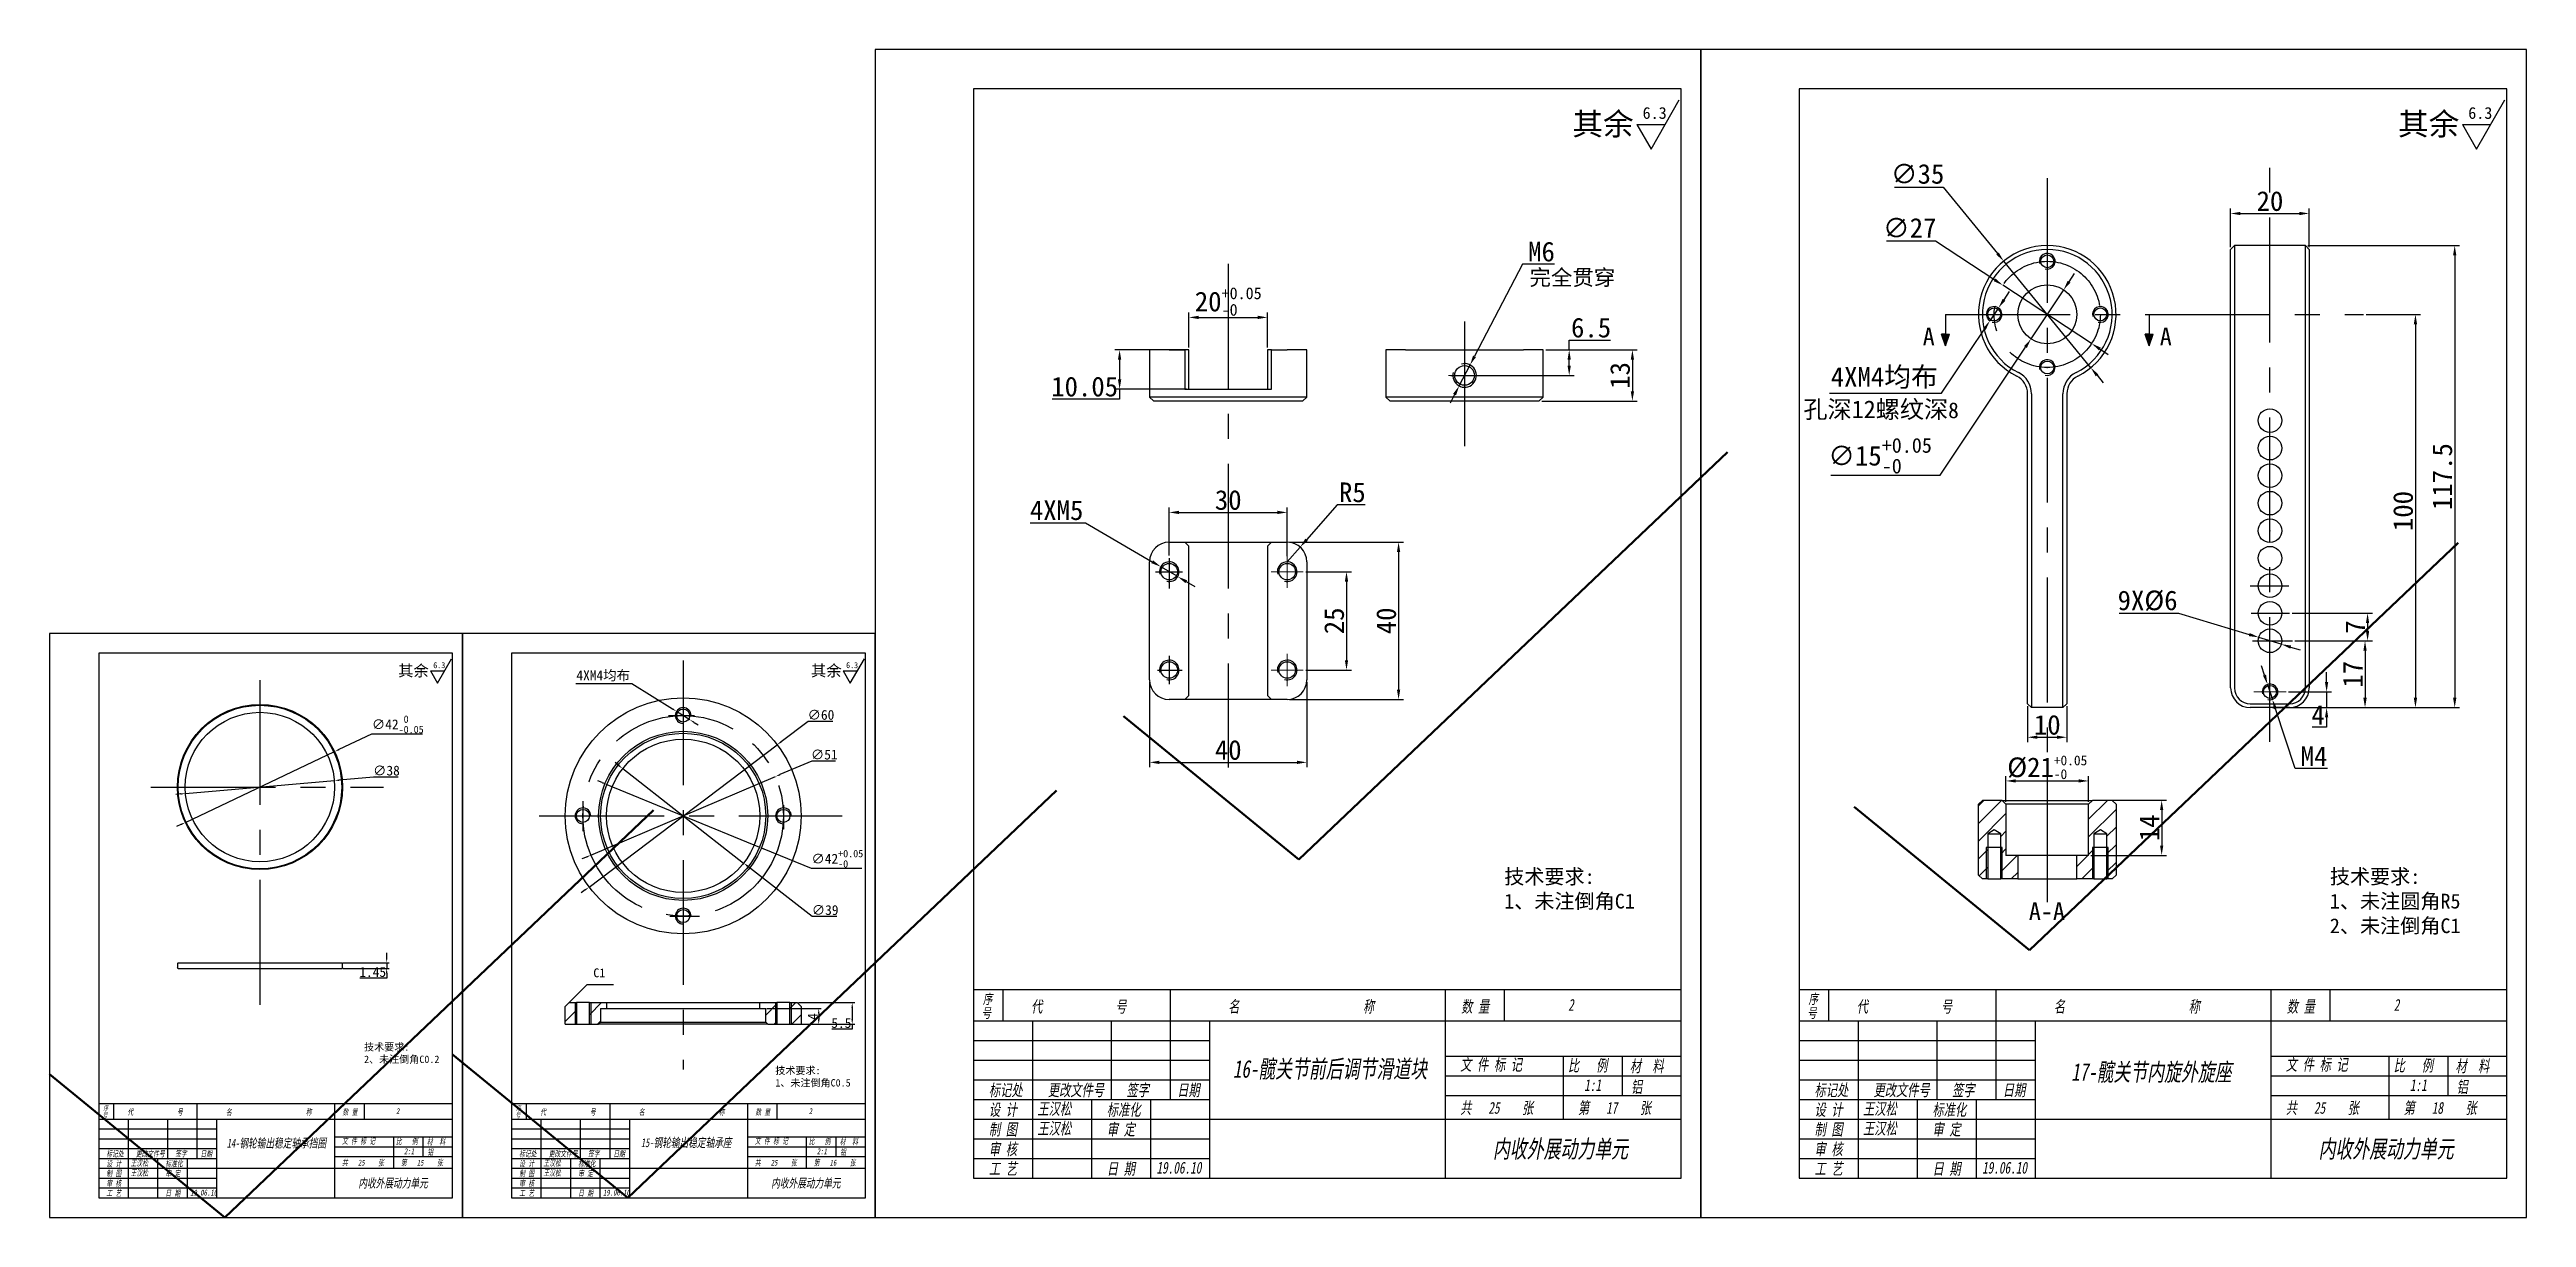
# Model space of a CAD drawing. Header units: millimetres. Extents: x 8840 to 20870, y -7456 to 1741.
# Drawn here: x 13675 to 14305, y -6250 to -5953 of the extents above; entities that cross this region are included whole.
import ezdxf

# ---------------------------------------------------------------- set-up
doc = ezdxf.new("R2010")
doc.units = ezdxf.units.MM
doc.linetypes.add('CENTER', pattern=[50.8, 31.75, -6.35, 6.35, -6.35])
doc.layers.get('0').update_dxf_attribs({"lineweight": 25})
for name, color, linetype in [('中心线', 5, 'CENTER'), ('临时线', 6, 'Continuous'), ('剖面线', 3, 'Continuous'), ('尺寸', 4, 'Continuous'), ('尺寸标注', 4, 'Continuous'), ('文字', 7, 'Continuous'), ('细实线', 2, 'Continuous')]:
    doc.layers.add(name, color=color, linetype=linetype)
doc.layers.add('粗实线', color=7, linetype='Continuous', lineweight=25)
doc.styles.get("Standard").update_dxf_attribs({"font": ''})
doc.styles.add('样式 2', font='', dxfattribs={"width": 0.7, "oblique": 10})
doc.styles.get('Standard').set_extended_font_data('SimSun')
doc.styles.get('样式 2').set_extended_font_data('SimSun')
doc.dimstyles.new('ISO-25 1.1', dxfattribs={"dimtxt": 5, "dimasz": 2.5, "dimexe": 1.25, "dimexo": 0.625, "dimtad": 1, "dimtoh": 1, "dimdsep": 46, "dimtxsty": 'Standard', "dimcen": 2.5, "dimclrt": 7, "dimadec": 0, "dimazin": 0, "dimtfac": 1, "dimtmove": 0, "dimatfit": 3, "dimfxl": 1, "dimarcsym": 0})
doc.dimstyles.new('ISO-25 2.1', dxfattribs={"dimscale": 0.5, "dimtxt": 5, "dimasz": 2.5, "dimexe": 1.25, "dimexo": 0.625, "dimtad": 1, "dimtoh": 1, "dimdec": 1, "dimdsep": 46, "dimtxsty": 'Standard', "dimcen": 2.5, "dimclrt": 7, "dimadec": 0, "dimazin": 0, "dimtfac": 1, "dimtdec": 1, "dimtmove": 0, "dimatfit": 3, "dimfxl": 1, "dimarcsym": 0})
pattern_1 = [(45, (13751.7858, -6344.055), (-2.245064, 2.245064), [])]
pattern_2 = [(45, (13941.1258, -6284.218), (-2.245064, 2.245064), [])]

msp = doc.modelspace()

# ---------------------------------------------------------------- texts
at = {"style": '样式 2', "oblique": 10, "width": 0.7}
for s, height, p in [('序', 2.5, (13912.318, -6195.523)), ('序', 2.5, (14122.318, -6195.523)), ('号', 2.5, (13911.972, -6199.077)), ('代             号', 3, (13924.577, -6197.695)), ('名                      称', 3, (13974.708, -6197.695)), ('数 量', 3, (14033.965, -6197.695)), ('2', 3, (14061.18, -6197.266)), ('号', 2.5, (14121.972, -6199.077)), ('代             号', 3, (14134.577, -6197.695)), ('名                      称', 3, (14184.708, -6197.695)), ('数 量', 3, (14243.965, -6197.695)), ('2', 3, (14271.18, -6197.266)), ('16-髋关节前后调节滑道块', 4.5, (13975.901, -6214.289)), ('文 件 标 记', 3, (14033.717, -6212.454)), ('比   例', 3, (14061.141, -6212.672)), ('材  料', 3, (14076.878, -6212.831)), ('17-髋关节内旋外旋座', 4.5, (14189.127, -6215.077)), ('文 件 标 记', 3, (14243.717, -6212.454)), ('比   例', 3, (14271.141, -6212.672)), ('材  料', 3, (14286.878, -6212.831)), ('标记处', 3, (13913.847, -6218.93)), ('更改文件号', 3, (13928.847, -6218.93)), ('签字', 3, (13948.847, -6218.93)), ('日期', 3, (13961.736, -6218.93)), ('1:1', 3, (14065.249, -6217.672)), ('铝', 3, (14077.155, -6218.115)), ('标记处', 3, (14123.847, -6218.93)), ('更改文件号', 3, (14138.847, -6218.93)), ('签字', 3, (14158.847, -6218.93)), ('日期', 3, (14171.736, -6218.93)), ('1:1', 3, (14275.249, -6217.672)), ('铝', 3, (14287.155, -6218.115)), ('号', 1.25, (13688.441, -6224.45)), ('序', 1.25, (13688.614, -6222.673)), ('代             号', 1.5, (13694.744, -6223.76)), ('名                      称', 1.5, (13719.809, -6223.76)), ('数 量', 1.5, (13749.438, -6223.76)), ('2', 1.5, (13763.045, -6223.545)), ('号', 1.25, (13793.441, -6224.45)), ('序', 1.25, (13793.614, -6222.673)), ('代             号', 1.5, (13799.744, -6223.76)), ('名                      称', 1.5, (13824.809, -6223.76)), ('数 量', 1.5, (13854.438, -6223.76)), ('2', 1.5, (13868.045, -6223.545)), ('设 计', 3, (13913.847, -6223.93)), ('王汉松', 3, (13926.18, -6223.672)), ('标准化', 3, (13943.847, -6223.93)), ('共   25    张', 3, (14033.717, -6223.454)), ('第   17    张', 3, (14063.679, -6223.454)), ('设 计', 3, (14123.847, -6223.93)), ('王汉松', 3, (14136.18, -6223.672)), ('标准化', 3, (14153.847, -6223.93)), ('共   25    张', 3, (14243.717, -6223.454)), ('第   18    张', 3, (14273.679, -6223.454)), ('14-钢轮输出稳定轴承挡圈', 2.25, (13720, -6232.057)), ('文 件 标 记', 1.5, (13749.314, -6231.139)), ('比   例', 1.5, (13763.026, -6231.248)), ('材  料', 1.5, (13770.894, -6231.327)), ('15-钢轮输出稳定轴承座', 2.25, (13825.325, -6231.939)), ('文 件 标 记', 1.5, (13854.314, -6231.139)), ('比   例', 1.5, (13868.026, -6231.248)), ('材  料', 1.5, (13875.894, -6231.327)), ('制 图', 3, (13913.847, -6228.93)), ('审 核', 3, (13913.847, -6233.93)), ('王汉松', 3, (13926.18, -6228.672)), ('审 定', 3, (13943.847, -6228.93)), ('内收外展动力单元', 4.5, (14042.039, -6234.635)), ('制 图', 3, (14123.847, -6228.93)), ('审 核', 3, (14123.847, -6233.93)), ('王汉松', 3, (14136.18, -6228.672)), ('审 定', 3, (14153.847, -6228.93)), ('内收外展动力单元', 4.5, (14252.039, -6234.635)), ('标记处', 1.5, (13689.379, -6234.377)), ('设 计', 1.5, (13689.379, -6236.877)), ('王汉松', 1.5, (13695.545, -6236.748)), ('更改文件号', 1.5, (13696.879, -6234.377)), ('标准化', 1.5, (13704.379, -6236.877)), ('签字', 1.5, (13706.879, -6234.377)), ('日期', 1.5, (13713.323, -6234.377)), ('共   25    张', 1.5, (13749.314, -6236.639)), ('第   15    张', 1.5, (13764.295, -6236.639)), ('2:1', 1.5, (13765.08, -6233.748)), ('铝', 1.5, (13771.033, -6233.969)), ('标记处', 1.5, (13794.379, -6234.377)), ('设 计', 1.5, (13794.379, -6236.877)), ('王汉松', 1.5, (13800.545, -6236.748)), ('更改文件号', 1.5, (13801.879, -6234.377)), ('标准化', 1.5, (13809.379, -6236.877)), ('签字', 1.5, (13811.879, -6234.377)), ('日期', 1.5, (13818.323, -6234.377)), ('共   25    张', 1.5, (13854.314, -6236.639)), ('第   16    张', 1.5, (13869.295, -6236.639)), ('2:1', 1.5, (13870.08, -6233.748)), ('铝', 1.5, (13876.033, -6233.969)), ('工 艺', 3, (13913.847, -6238.93)), ('日 期', 3, (13943.847, -6238.93)), ('19.06.10', 3, (13956.455, -6238.669)), ('工 艺', 3, (14123.847, -6238.93)), ('日 期', 3, (14153.847, -6238.93)), ('19.06.10', 3, (14166.455, -6238.669)), ('工 艺', 1.5, (13689.379, -6244.377)), ('制 图', 1.5, (13689.379, -6239.377)), ('审 核', 1.5, (13689.379, -6241.877)), ('王汉松', 1.5, (13695.545, -6239.248)), ('审 定', 1.5, (13704.379, -6239.377)), ('日 期', 1.5, (13704.379, -6244.377)), ('19.06.10', 1.5, (13710.683, -6244.247)), ('内收外展动力单元', 2.25, (13753.475, -6242.229)), ('工 艺', 1.5, (13794.379, -6244.377)), ('制 图', 1.5, (13794.379, -6239.377)), ('审 核', 1.5, (13794.379, -6241.877)), ('王汉松', 1.5, (13800.545, -6239.248)), ('审 定', 1.5, (13809.379, -6239.377)), ('日 期', 1.5, (13809.379, -6244.377)), ('19.06.10', 1.5, (13815.683, -6244.247)), ('内收外展动力单元', 2.25, (13858.475, -6242.229))]:
    msp.add_text(s, height=height, dxfattribs=at).set_placement(p)
at = {"layer": '尺寸标注', "insert": (13813.227, -6186.491), "char_height": 2.25, "attachment_point": 1}
msp.add_mtext_dynamic_manual_height_columns('{\\C7;C1}', width=14.2971, gutter_width=18.824, heights=[0], dxfattribs=at)
at = {"layer": '文字'}
for height, p in [(5.7, (14062.257, -5974.6)), (5.7, (14272.257, -5974.6)), (2.85, (13763.584, -6112.212)), (2.85, (13868.584, -6112.212))]:
    msp.add_text('其余', height=height, dxfattribs=at).set_placement(p)
at = {"layer": '文字', "ltscale": 0.1, "attachment_point": 1}
for s, insert, char_height, width in [('{\\fSimSun|b0|i0|c134|p2;技术要求:\\P1、未注倒角C1}', (14044.904, -6161.257), 3.75, 54.13968), ('{\\fSimSun|b0|i0|c134|p2;技术要求:\\P1、未注圆角R5\\P2、未注倒角C1}', (14254.904, -6161.257), 3.75, 54.13968), ('{\\fSimSun|b0|i0|c134|p2;技术要求:\\P2、未注倒角C0.2}', (13754.907, -6205.541), 1.875, 27.06984), ('{\\fSimSun|b0|i0|c134|p2;技术要求:\\P1、未注倒角C0.5}', (13859.508, -6211.523), 1.875, 27.06984)]:
    msp.add_mtext(s, dxfattribs=dict(at, insert=insert, char_height=char_height, width=width))
at = {"layer": '粗实线'}
for s, width, insert, char_height, attachment_point in [('{\\C7;完全贯穿}', 35.09452, (14051.328, -6008.774), 4, 1), ('{\\C7;A}', 35.09452, (14154.41, -6023.575), 4.5, 3), ('{\\C7;A}', 35.09452, (14211.645, -6023.575), 4.5, 1), ('{\\H1.125x;\\C7;孔深12螺纹深\\H0.88889x;8}', 44.1348, (14121, -6042.055), 4, 1), ('{\\C7;A-A}', 35.09452, (14178.346, -6169.707), 4.5, 1)]:
    msp.add_mtext_dynamic_manual_height_columns(s, width=width, gutter_width=18.824, heights=[0], dxfattribs=dict(at, insert=insert, char_height=char_height, attachment_point=attachment_point))

# ---------------------------------------------------------------- blocks, each defined once
blk = doc.blocks.new('ra')
at = {"layer": '细实线'}
for p, q in [((0, 0), (6, 10.39)), ((-3, 5.2), (0, 0)), ((-3, 5.2), (3, 5.2))]:
    blk.add_line(p, q, dxfattribs=at)
at = {"layer": '文字'}
blk.add_attdef('RA', (-1.78, 6.39), '', height=2.5, dxfattribs=at)
blk = doc.blocks.new('*D742')
at = {"layer": 'Defpoints', "color": 0}
for p in [(13747.4, -6131.37), (13709.46, -6149.37)]:
    blk.add_point(p, dxfattribs=at)
at = {"layer": '尺寸标注', "color": 0, "lineweight": -2}
for p, q in [((13756.78, -6126.92), (13748.53, -6130.83)), ((13769.75, -6126.92), (13756.78, -6126.92)), ((13709.46, -6149.37), (13747.4, -6131.37)), ((13708.33, -6149.91), (13707.2, -6150.44))]:
    blk.add_line(p, q, dxfattribs=at)
at = {"layer": '尺寸标注', "color": 0}
for points in [[(13748.44, -6130.65), (13748.62, -6131.02), (13747.4, -6131.37)], [(13708.24, -6149.72), (13708.42, -6150.1), (13709.46, -6149.37)]]:
    blk.add_solid(points, dxfattribs=at)
at = {"layer": '尺寸标注', "color": 7, "insert": (13763.48, -6124.42), "char_height": 2.5, "attachment_point": 5}
blk.add_mtext('\\A1;∅42{\\H1.875000;\\S 0^ -0.05;}', dxfattribs=at)
blk = doc.blocks.new('*D743')
at = {"layer": 'Defpoints', "color": 0}
for p in [(13709.5, -6142.02), (13747.36, -6138.73)]:
    blk.add_point(p, dxfattribs=at)
at = {"layer": '尺寸标注', "color": 0, "lineweight": -2}
for p, q in [((13708.26, -6142.13), (13707.01, -6142.23)), ((13709.5, -6142.02), (13747.36, -6138.73)), ((13757.33, -6137.86), (13748.6, -6138.62)), ((13763.56, -6137.86), (13757.33, -6137.86))]:
    blk.add_line(p, q, dxfattribs=at)
at = {"layer": '尺寸标注', "color": 0}
for points in [[(13708.24, -6141.92), (13708.28, -6142.33), (13709.5, -6142.02)], [(13748.59, -6138.41), (13748.62, -6138.82), (13747.36, -6138.73)]]:
    blk.add_solid(points, dxfattribs=at)
at = {"layer": '尺寸标注', "color": 7, "insert": (13760.6, -6136.2), "char_height": 2.5, "attachment_point": 5}
blk.add_mtext('∅38', dxfattribs=at)
blk = doc.blocks.new('*D744')
at = {"layer": 'Defpoints', "color": 0}
for p in [(13749.23, -6185.04), (13749.23, -6186.49), (13760.66, -6186.49)]:
    blk.add_point(p, dxfattribs=at)
at = {"layer": '尺寸标注', "color": 0, "lineweight": -2}
for p, q in [((13749.54, -6185.04), (13761.29, -6185.04)), ((13749.54, -6186.49), (13761.29, -6186.49)), ((13760.66, -6183.79), (13760.66, -6182.54)), ((13760.66, -6185.04), (13760.66, -6186.49)), ((13760.66, -6188.99), (13753.86, -6188.99)), ((13760.66, -6187.74), (13760.66, -6188.99))]:
    blk.add_line(p, q, dxfattribs=at)
at = {"layer": '尺寸标注', "color": 0}
for points in [[(13760.45, -6183.79), (13760.87, -6183.79), (13760.66, -6185.04)], [(13760.45, -6187.74), (13760.87, -6187.74), (13760.66, -6186.49)]]:
    blk.add_solid(points, dxfattribs=at)
at = {"layer": '尺寸标注', "color": 7, "insert": (13757.11, -6187.42), "char_height": 2.5, "attachment_point": 5}
blk.add_mtext('1.45', dxfattribs=at)
blk = doc.blocks.new('*D745')
at = {"layer": 'Defpoints', "color": 0}
for p in [(13860.01, -6129.6), (13812.15, -6165.79)]:
    blk.add_point(p, dxfattribs=at)
at = {"layer": '尺寸标注', "color": 0, "lineweight": -2}
for p, q in [((13812.15, -6165.79), (13860.01, -6129.6)), ((13867.84, -6123.68), (13861, -6128.85)), ((13874.1, -6123.68), (13867.84, -6123.68)), ((13811.15, -6166.54), (13810.15, -6167.3))]:
    blk.add_line(p, q, dxfattribs=at)
at = {"layer": '尺寸标注', "color": 0}
for points in [[(13860.88, -6128.68), (13861.13, -6129.02), (13860.01, -6129.6)], [(13811.03, -6166.38), (13811.28, -6166.71), (13812.15, -6165.79)]]:
    blk.add_solid(points, dxfattribs=at)
at = {"layer": '尺寸标注', "color": 7, "insert": (13871.12, -6122.03), "char_height": 2.5, "attachment_point": 5}
blk.add_mtext('∅60', dxfattribs=at)
blk = doc.blocks.new('*D746')
at = {"layer": 'Defpoints', "color": 0}
for p in [(13859.54, -6137.71), (13812.61, -6157.68)]:
    blk.add_point(p, dxfattribs=at)
at = {"layer": '尺寸标注', "color": 0, "lineweight": -2}
for p, q in [((13868.77, -6133.79), (13860.69, -6137.22)), ((13874.85, -6133.79), (13868.77, -6133.79)), ((13812.61, -6157.68), (13859.54, -6137.71)), ((13811.46, -6158.17), (13810.31, -6158.66))]:
    blk.add_line(p, q, dxfattribs=at)
at = {"layer": '尺寸标注', "color": 0}
for points in [[(13860.61, -6137.03), (13860.77, -6137.41), (13859.54, -6137.71)], [(13811.38, -6157.98), (13811.55, -6158.36), (13812.61, -6157.68)]]:
    blk.add_solid(points, dxfattribs=at)
at = {"layer": '尺寸标注', "color": 7, "insert": (13871.96, -6132.13), "char_height": 2.5, "attachment_point": 5}
blk.add_mtext('∅51', dxfattribs=at)
blk = doc.blocks.new('*D747')
at = {"layer": 'Defpoints', "color": 0}
for p in [(13816.65, -6139.72), (13855.5, -6155.68)]:
    blk.add_point(p, dxfattribs=at)
at = {"layer": '尺寸标注', "color": 0, "lineweight": -2}
for p, q in [((13815.5, -6139.24), (13814.34, -6138.77)), ((13816.65, -6139.72), (13855.5, -6155.68)), ((13868.71, -6161.1), (13856.66, -6156.15)), ((13881.53, -6161.1), (13868.71, -6161.1))]:
    blk.add_line(p, q, dxfattribs=at)
at = {"layer": '尺寸标注', "color": 0}
for points in [[(13815.58, -6139.05), (13815.42, -6139.44), (13816.65, -6139.72)], [(13856.74, -6155.96), (13856.58, -6156.34), (13855.5, -6155.68)]]:
    blk.add_solid(points, dxfattribs=at)
at = {"layer": '尺寸标注', "color": 7, "insert": (13875.28, -6158.6), "char_height": 2.5, "attachment_point": 5}
blk.add_mtext('\\A1;∅42{\\H1.875000;\\S+0.05^ -0;}', dxfattribs=at)
blk = doc.blocks.new('*D748')
at = {"layer": 'Defpoints', "color": 0}
for p in [(13820.71, -6135.69), (13851.45, -6159.7)]:
    blk.add_point(p, dxfattribs=at)
at = {"layer": '尺寸标注', "color": 0, "lineweight": -2}
for p, q in [((13819.72, -6134.93), (13818.74, -6134.16)), ((13820.71, -6135.69), (13851.45, -6159.7)), ((13868.89, -6173.32), (13852.43, -6160.47)), ((13875.14, -6173.32), (13868.89, -6173.32))]:
    blk.add_line(p, q, dxfattribs=at)
at = {"layer": '尺寸标注', "color": 0}
for points in [[(13819.85, -6134.76), (13819.6, -6135.09), (13820.71, -6135.69)], [(13852.56, -6160.3), (13852.3, -6160.63), (13851.45, -6159.7)]]:
    blk.add_solid(points, dxfattribs=at)
at = {"layer": '尺寸标注', "color": 7, "insert": (13872.18, -6171.67), "char_height": 2.5, "attachment_point": 5}
blk.add_mtext('∅39', dxfattribs=at)
blk = doc.blocks.new('*D749')
at = {"layer": 'Defpoints', "color": 0}
for p in [(13834.38, -6121.14), (13837.78, -6123.26)]:
    blk.add_point(p, dxfattribs=at)
at = {"layer": '尺寸标注', "color": 0, "lineweight": -2}
for p, q in [((13808.77, -6114.04), (13823, -6114.04)), ((13823, -6114.04), (13833.32, -6120.48)), ((13837.78, -6123.26), (13834.38, -6121.14)), ((13838.84, -6123.92), (13839.9, -6124.58))]:
    blk.add_line(p, q, dxfattribs=at)
at = {"layer": '尺寸标注', "color": 0}
for points in [[(13833.43, -6120.3), (13833.21, -6120.65), (13834.38, -6121.14)], [(13838.95, -6123.74), (13838.73, -6124.09), (13837.78, -6123.26)]]:
    blk.add_solid(points, dxfattribs=at)
at = {"layer": '尺寸标注', "color": 7, "insert": (13815.73, -6112.09), "char_height": 2.5, "attachment_point": 5}
blk.add_mtext('4XM4均布', dxfattribs=at)
blk = doc.blocks.new('*D750')
at = {"layer": 'Defpoints', "color": 0}
for p in [(13865.08, -6195.2), (13866.08, -6200.7), (13879.07, -6200.7)]:
    blk.add_point(p, dxfattribs=at)
at = {"layer": '尺寸标注', "color": 0, "lineweight": -2}
for p, q in [((13865.39, -6195.2), (13879.7, -6195.2)), ((13879.07, -6196.45), (13879.07, -6199.45)), ((13866.39, -6200.7), (13879.7, -6200.7)), ((13879.07, -6201.95), (13873.86, -6201.95)), ((13879.07, -6200.7), (13879.07, -6201.95))]:
    blk.add_line(p, q, dxfattribs=at)
at = {"layer": '尺寸标注', "color": 0}
for points in [[(13878.86, -6196.45), (13879.28, -6196.45), (13879.07, -6195.2)], [(13878.86, -6199.45), (13879.28, -6199.45), (13879.07, -6200.7)]]:
    blk.add_solid(points, dxfattribs=at)
at = {"layer": '尺寸标注', "color": 7, "insert": (13876.31, -6200.39), "char_height": 2.5, "attachment_point": 5}
blk.add_mtext('5.5', dxfattribs=at)
blk = doc.blocks.new('*D751')
at = {"layer": 'Defpoints', "color": 0}
for p in [(13857.08, -6196.7), (13857.58, -6200.7), (13870.55, -6200.7)]:
    blk.add_point(p, dxfattribs=at)
at = {"layer": '尺寸标注', "color": 0, "lineweight": -2}
for p, q in [((13857.39, -6196.7), (13871.18, -6196.7)), ((13870.55, -6197.95), (13870.55, -6199.45)), ((13857.89, -6200.7), (13871.18, -6200.7))]:
    blk.add_line(p, q, dxfattribs=at)
at = {"layer": '尺寸标注', "color": 0}
for points in [[(13870.34, -6197.95), (13870.76, -6197.95), (13870.55, -6196.7)], [(13870.34, -6199.45), (13870.76, -6199.45), (13870.55, -6200.7)]]:
    blk.add_solid(points, dxfattribs=at)
at = {"layer": '尺寸标注', "color": 7, "insert": (13868.99, -6198.7), "char_height": 2.5, "attachment_point": 5, "rotation": 90}
blk.add_mtext('4', dxfattribs=at)
blk = doc.blocks.new('SW_CENTERMARKSYMBOL_4')
at = {"color": 0, "linetype": 'Continuous', "lineweight": 0}
for p, q in [((-2.5, 0), (-4.1, 0)), ((0, 0), (-2.5, 0)), ((0, 2.5), (0, 4.1)), ((0, 0), (0, 2.5)), ((0, 0), (0, -2.5)), ((0, 0), (2.5, 0)), ((2.5, 0), (4.1, 0)), ((0, -2.5), (0, -4.1))]:
    blk.add_line(p, q, dxfattribs=at)
blk = doc.blocks.new('SW_CENTERMARKSYMBOL_2')
at = {"color": 0, "linetype": 'Continuous', "lineweight": 0}
for p, q in [((-2.5, 0), (-4.1, 0)), ((0, 0), (-2.5, 0)), ((0, 2.5), (0, 4.1)), ((0, 0), (0, 2.5)), ((0, 0), (0, -2.5)), ((0, 0), (2.5, 0)), ((2.5, 0), (4.1, 0)), ((0, -2.5), (0, -4.1))]:
    blk.add_line(p, q, dxfattribs=at)
blk = doc.blocks.new('SW_CENTERMARKSYMBOL_3')
at = {"color": 0, "linetype": 'Continuous', "lineweight": 0}
for p, q in [((-2.5, 0), (-4.1, 0)), ((0, 0), (-2.5, 0)), ((0, 2.5), (0, 4.1)), ((0, 0), (0, 2.5)), ((0, 0), (0, -2.5)), ((0, 0), (2.5, 0)), ((2.5, 0), (4.1, 0)), ((0, -2.5), (0, -4.1))]:
    blk.add_line(p, q, dxfattribs=at)
blk = doc.blocks.new('*D752')
at = {"layer": 'Defpoints', "color": 0}
for p in [(14054.82, -6029.2), (14053.82, -6042.2), (14077.51, -6042.2)]:
    blk.add_point(p, dxfattribs=at)
at = {"layer": '尺寸标注', "color": 0, "lineweight": -2}
for p, q in [((14055.45, -6029.2), (14078.76, -6029.2)), ((14077.51, -6031.7), (14077.51, -6039.7)), ((14054.45, -6042.2), (14078.76, -6042.2))]:
    blk.add_line(p, q, dxfattribs=at)
at = {"layer": '尺寸标注', "color": 0}
for points in [[(14077.09, -6031.7), (14077.93, -6031.7), (14077.51, -6029.2)], [(14077.09, -6039.7), (14077.93, -6039.7), (14077.51, -6042.2)]]:
    blk.add_solid(points, dxfattribs=at)
at = {"layer": '尺寸标注', "color": 7, "insert": (14074.39, -6035.7), "char_height": 5, "attachment_point": 5, "rotation": 90}
blk.add_mtext('13', dxfattribs=at)
blk = doc.blocks.new('*D753')
at = {"layer": 'Defpoints', "color": 0}
for p in [(14054.82, -6029.2), (14061.43, -6029.2), (14030.72, -6035.7)]:
    blk.add_point(p, dxfattribs=at)
at = {"layer": '尺寸标注', "color": 0, "lineweight": -2}
for p, q in [((14061.43, -6029.2), (14061.43, -6026.7)), ((14061.43, -6026.7), (14071.94, -6026.7)), ((14055.45, -6029.2), (14062.68, -6029.2)), ((14061.43, -6033.2), (14061.43, -6031.7)), ((14031.35, -6035.7), (14062.68, -6035.7))]:
    blk.add_line(p, q, dxfattribs=at)
at = {"layer": '尺寸标注', "color": 0}
for points in [[(14061.01, -6031.7), (14061.85, -6031.7), (14061.43, -6029.2)], [(14061.01, -6033.2), (14061.85, -6033.2), (14061.43, -6035.7)]]:
    blk.add_solid(points, dxfattribs=at)
at = {"layer": '尺寸标注', "color": 7, "insert": (14067, -6023.57), "char_height": 5, "attachment_point": 5}
blk.add_mtext('6.5', dxfattribs=at)
blk = doc.blocks.new('*D754')
at = {"layer": 'Defpoints', "color": 0}
for p in [(14036.21, -6033.04), (14033.44, -6038.36)]:
    blk.add_point(p, dxfattribs=at)
at = {"layer": '尺寸标注', "color": 0, "lineweight": -2}
for p, q in [((14049.59, -6007.37), (14037.37, -6030.82)), ((14057.72, -6007.37), (14049.59, -6007.37)), ((14033.44, -6038.36), (14036.21, -6033.04)), ((14032.28, -6040.58), (14031.13, -6042.79))]:
    blk.add_line(p, q, dxfattribs=at)
at = {"layer": '尺寸标注', "color": 0}
for points in [[(14037, -6030.63), (14037.74, -6031.01), (14036.21, -6033.04)], [(14031.91, -6040.38), (14032.65, -6040.77), (14033.44, -6038.36)]]:
    blk.add_solid(points, dxfattribs=at)
at = {"layer": '尺寸标注', "color": 7, "insert": (14054.39, -6004.24), "char_height": 5, "attachment_point": 5}
blk.add_mtext('M6', dxfattribs=at)
blk = doc.blocks.new('*D755')
at = {"layer": 'Defpoints', "color": 0}
for p in [(13984.71, -6020.94), (13964.71, -6029.2), (13984.71, -6029.2)]:
    blk.add_point(p, dxfattribs=at)
at = {"layer": '尺寸标注', "color": 0, "lineweight": -2}
for p, q in [((13964.71, -6028.57), (13964.71, -6019.69)), ((13967.21, -6020.94), (13982.21, -6020.94)), ((13984.71, -6028.57), (13984.71, -6019.69))]:
    blk.add_line(p, q, dxfattribs=at)
at = {"layer": '尺寸标注', "color": 0}
for points in [[(13967.21, -6020.52), (13967.21, -6021.36), (13964.71, -6020.94)], [(13982.21, -6020.52), (13982.21, -6021.36), (13984.71, -6020.94)]]:
    blk.add_solid(points, dxfattribs=at)
at = {"layer": '尺寸标注', "color": 7, "insert": (13974.71, -6016.9), "char_height": 5, "attachment_point": 5}
blk.add_mtext('\\A1;20{\\H3.000000;\\S+0.05^ -0;}', dxfattribs=at)
blk = doc.blocks.new('*D756')
at = {"layer": 'Defpoints', "color": 0}
for p in [(13954.71, -6113.11), (13994.71, -6113.11), (13994.71, -6134.09)]:
    blk.add_point(p, dxfattribs=at)
at = {"layer": '尺寸标注', "color": 0, "lineweight": -2}
for p, q in [((13954.71, -6113.73), (13954.71, -6135.34)), ((13994.71, -6113.73), (13994.71, -6135.34)), ((13957.21, -6134.09), (13992.21, -6134.09))]:
    blk.add_line(p, q, dxfattribs=at)
at = {"layer": '尺寸标注', "color": 0}
for points in [[(13957.21, -6133.68), (13957.21, -6134.51), (13954.71, -6134.09)], [(13992.21, -6133.68), (13992.21, -6134.51), (13994.71, -6134.09)]]:
    blk.add_solid(points, dxfattribs=at)
at = {"layer": '尺寸标注', "color": 7, "insert": (13974.71, -6130.97), "char_height": 5, "attachment_point": 5}
blk.add_mtext('40', dxfattribs=at)
blk = doc.blocks.new('*D757')
at = {"layer": 'Defpoints', "color": 0}
for p in [(13989.71, -6078.11), (13989.71, -6118.11), (14018.04, -6118.11)]:
    blk.add_point(p, dxfattribs=at)
at = {"layer": '尺寸标注', "color": 0, "lineweight": -2}
for p, q in [((13990.33, -6078.11), (14019.29, -6078.11)), ((14018.04, -6080.61), (14018.04, -6115.61)), ((13990.33, -6118.11), (14019.29, -6118.11))]:
    blk.add_line(p, q, dxfattribs=at)
at = {"layer": '尺寸标注', "color": 0}
for points in [[(14017.62, -6080.61), (14018.46, -6080.61), (14018.04, -6078.11)], [(14017.62, -6115.61), (14018.46, -6115.61), (14018.04, -6118.11)]]:
    blk.add_solid(points, dxfattribs=at)
at = {"layer": '尺寸标注', "color": 7, "insert": (14014.91, -6098.11), "char_height": 5, "attachment_point": 5, "rotation": 90}
blk.add_mtext('40', dxfattribs=at)
blk = doc.blocks.new('*D758')
at = {"layer": 'Defpoints', "color": 0}
for p in [(13993.81, -6085.61), (13993.81, -6110.61), (14004.79, -6110.61)]:
    blk.add_point(p, dxfattribs=at)
at = {"layer": '尺寸标注', "color": 0, "lineweight": -2}
for p, q in [((13994.43, -6085.61), (14006.04, -6085.61)), ((14004.79, -6088.11), (14004.79, -6108.11)), ((13994.43, -6110.61), (14006.04, -6110.61))]:
    blk.add_line(p, q, dxfattribs=at)
at = {"layer": '尺寸标注', "color": 0}
for points in [[(14004.37, -6088.11), (14005.21, -6088.11), (14004.79, -6085.61)], [(14004.37, -6108.11), (14005.21, -6108.11), (14004.79, -6110.61)]]:
    blk.add_solid(points, dxfattribs=at)
at = {"layer": '尺寸标注', "color": 7, "insert": (14001.67, -6098.11), "char_height": 5, "attachment_point": 5, "rotation": 90}
blk.add_mtext('25', dxfattribs=at)
blk = doc.blocks.new('*D759')
at = {"layer": 'Defpoints', "color": 0}
for p in [(13989.71, -6070.53), (13959.71, -6082.13), (13989.71, -6082.31)]:
    blk.add_point(p, dxfattribs=at)
at = {"layer": '尺寸标注', "color": 0, "lineweight": -2}
for p, q in [((13959.71, -6081.5), (13959.71, -6069.28)), ((13962.21, -6070.53), (13987.21, -6070.53)), ((13989.71, -6081.68), (13989.71, -6069.28))]:
    blk.add_line(p, q, dxfattribs=at)
at = {"layer": '尺寸标注', "color": 0}
for points in [[(13962.21, -6070.11), (13962.21, -6070.95), (13959.71, -6070.53)], [(13987.21, -6070.11), (13987.21, -6070.95), (13989.71, -6070.53)]]:
    blk.add_solid(points, dxfattribs=at)
at = {"layer": '尺寸标注', "color": 7, "insert": (13974.71, -6067.4), "char_height": 5, "attachment_point": 5}
blk.add_mtext('30', dxfattribs=at)
blk = doc.blocks.new('*D760')
at = {"layer": 'Defpoints', "color": 0}
for p in [(13964.71, -6029.2), (13947.08, -6039.2), (13964.71, -6039.2)]:
    blk.add_point(p, dxfattribs=at)
at = {"layer": '尺寸标注', "color": 0, "lineweight": -2}
for p, q in [((13964.08, -6029.2), (13945.83, -6029.2)), ((13947.08, -6031.7), (13947.08, -6036.7)), ((13947.08, -6041.7), (13929.93, -6041.7)), ((13964.08, -6039.2), (13945.83, -6039.2)), ((13947.08, -6039.2), (13947.08, -6041.7))]:
    blk.add_line(p, q, dxfattribs=at)
at = {"layer": '尺寸标注', "color": 0}
for points in [[(13946.66, -6031.7), (13947.5, -6031.7), (13947.08, -6029.2)], [(13946.66, -6036.7), (13947.5, -6036.7), (13947.08, -6039.2)]]:
    blk.add_solid(points, dxfattribs=at)
at = {"layer": '尺寸标注', "color": 7, "insert": (13938.19, -6038.57), "char_height": 5, "attachment_point": 5}
blk.add_mtext('10.05', dxfattribs=at)
blk = doc.blocks.new('*D761')
at = {"layer": 'Defpoints', "color": 0}
for p in [(13957.55, -6084.34), (13961.86, -6086.87)]:
    blk.add_point(p, dxfattribs=at)
at = {"layer": '尺寸标注', "color": 0, "lineweight": -2}
for p, q in [((13924.29, -6073.14), (13938.44, -6073.14)), ((13938.44, -6073.14), (13955.39, -6083.08)), ((13961.86, -6086.87), (13957.55, -6084.34)), ((13964.02, -6088.14), (13966.18, -6089.4))]:
    blk.add_line(p, q, dxfattribs=at)
at = {"layer": '尺寸标注', "color": 0}
for points in [[(13955.6, -6082.72), (13955.18, -6083.44), (13957.55, -6084.34)], [(13964.23, -6087.78), (13963.81, -6088.5), (13961.86, -6086.87)]]:
    blk.add_solid(points, dxfattribs=at)
at = {"layer": '尺寸标注', "color": 7, "insert": (13931.06, -6070.01), "char_height": 5, "attachment_point": 5}
blk.add_mtext('4XM5', dxfattribs=at)
blk = doc.blocks.new('*D762')
at = {"layer": 'Defpoints', "color": 0}
for p in [(13993, -6079.35), (13989.71, -6083.11)]:
    blk.add_point(p, dxfattribs=at)
at = {"layer": '尺寸标注', "color": 0, "lineweight": -2}
for p, q in [((14002.43, -6068.58), (13994.65, -6077.47)), ((14009.5, -6068.58), (14002.43, -6068.58)), ((13989.71, -6083.11), (13993, -6079.35))]:
    blk.add_line(p, q, dxfattribs=at)
at = {"layer": '尺寸标注', "color": 0}
blk.add_solid([(13994.33, -6077.19), (13994.96, -6077.74), (13993, -6079.35)], dxfattribs=at)
at = {"layer": '尺寸标注', "color": 7, "insert": (14006.28, -6065.46), "char_height": 5, "attachment_point": 5}
blk.add_mtext('R5', dxfattribs=at)
blk = doc.blocks.new('*D763')
at = {"layer": 'Defpoints', "color": 0}
for p in [(14248.67, -6002.68), (14244.67, -6120.18), (14286.66, -6120.18)]:
    blk.add_point(p, dxfattribs=at)
at = {"layer": '尺寸标注', "color": 0, "lineweight": -2}
for p, q in [((14249.3, -6002.68), (14287.91, -6002.68)), ((14286.66, -6005.18), (14286.66, -6117.68)), ((14245.3, -6120.18), (14287.91, -6120.18))]:
    blk.add_line(p, q, dxfattribs=at)
at = {"layer": '尺寸标注', "color": 0}
for points in [[(14286.24, -6005.18), (14287.08, -6005.18), (14286.66, -6002.68)], [(14286.24, -6117.68), (14287.08, -6117.68), (14286.66, -6120.18)]]:
    blk.add_solid(points, dxfattribs=at)
at = {"layer": '尺寸标注', "color": 7, "insert": (14283.53, -6061.43), "char_height": 5, "attachment_point": 5, "rotation": 90}
blk.add_mtext('117.5', dxfattribs=at)
blk = doc.blocks.new('*D764')
at = {"layer": 'Defpoints', "color": 0}
for p in [(14245.37, -6103.18), (14245.3, -6120.18), (14263.85, -6120.18)]:
    blk.add_point(p, dxfattribs=at)
at = {"layer": '尺寸标注', "color": 0, "lineweight": -2}
for p, q in [((14245.99, -6103.18), (14265.1, -6103.18)), ((14263.85, -6105.68), (14263.85, -6117.68)), ((14245.92, -6120.18), (14265.1, -6120.18))]:
    blk.add_line(p, q, dxfattribs=at)
at = {"layer": '尺寸标注', "color": 0}
for points in [[(14263.43, -6105.68), (14264.27, -6105.68), (14263.85, -6103.18)], [(14263.43, -6117.68), (14264.27, -6117.68), (14263.85, -6120.18)]]:
    blk.add_solid(points, dxfattribs=at)
at = {"layer": '尺寸标注', "color": 7, "insert": (14260.72, -6111.68), "char_height": 5, "attachment_point": 5, "rotation": 90}
blk.add_mtext('17', dxfattribs=at)
blk = doc.blocks.new('*D765')
at = {"layer": 'Defpoints', "color": 0}
for p in [(14244.67, -6096.18), (14245.37, -6103.18), (14264.5, -6103.18)]:
    blk.add_point(p, dxfattribs=at)
at = {"layer": '尺寸标注', "color": 0, "lineweight": -2}
for p, q in [((14245.29, -6096.18), (14265.75, -6096.18)), ((14245.99, -6103.18), (14265.75, -6103.18)), ((14264.5, -6098.68), (14264.5, -6100.68))]:
    blk.add_line(p, q, dxfattribs=at)
at = {"layer": '尺寸标注', "color": 0}
for points in [[(14264.08, -6098.68), (14264.91, -6098.68), (14264.5, -6096.18)], [(14264.08, -6100.68), (14264.91, -6100.68), (14264.5, -6103.18)]]:
    blk.add_solid(points, dxfattribs=at)
at = {"layer": '尺寸标注', "color": 7, "insert": (14261.37, -6099.68), "char_height": 5, "attachment_point": 5, "rotation": 90}
blk.add_mtext('7', dxfattribs=at)
blk = doc.blocks.new('*D766')
at = {"layer": 'Defpoints', "color": 0}
for p in [(14263.49, -6020.18), (14239.67, -6120.18), (14276.67, -6120.18)]:
    blk.add_point(p, dxfattribs=at)
at = {"layer": '尺寸标注', "color": 0, "lineweight": -2}
for p, q in [((14264.11, -6020.18), (14277.92, -6020.18)), ((14276.67, -6022.68), (14276.67, -6117.68)), ((14240.3, -6120.18), (14277.92, -6120.18))]:
    blk.add_line(p, q, dxfattribs=at)
at = {"layer": '尺寸标注', "color": 0}
for points in [[(14276.26, -6022.68), (14277.09, -6022.68), (14276.67, -6020.18)], [(14276.26, -6117.68), (14277.09, -6117.68), (14276.67, -6120.18)]]:
    blk.add_solid(points, dxfattribs=at)
at = {"layer": '尺寸标注', "color": 7, "insert": (14273.55, -6070.18), "char_height": 5, "attachment_point": 5, "rotation": 90}
blk.add_mtext('100', dxfattribs=at)
blk = doc.blocks.new('*D767')
at = {"layer": 'Defpoints', "color": 0}
for p in [(14239.05, -6114.28), (14240.29, -6118.08)]:
    blk.add_point(p, dxfattribs=at)
at = {"layer": '尺寸标注', "color": 0, "lineweight": -2}
for p, q in [((14238.27, -6111.9), (14237.5, -6109.52)), ((14239.05, -6114.28), (14240.29, -6118.08)), ((14246.04, -6135.67), (14241.07, -6120.46)), ((14254.28, -6135.67), (14246.04, -6135.67))]:
    blk.add_line(p, q, dxfattribs=at)
at = {"layer": '尺寸标注', "color": 0}
for points in [[(14238.67, -6111.77), (14237.88, -6112.03), (14239.05, -6114.28)], [(14241.46, -6120.33), (14240.67, -6120.59), (14240.29, -6118.08)]]:
    blk.add_solid(points, dxfattribs=at)
at = {"layer": '尺寸标注', "color": 7, "insert": (14250.89, -6132.55), "char_height": 5, "attachment_point": 5}
blk.add_mtext('M4', dxfattribs=at)
blk = doc.blocks.new('*D768')
at = {"layer": 'Defpoints', "color": 0}
for p in [(14249.67, -5994.51), (14229.67, -6003.68), (14249.67, -6003.68)]:
    blk.add_point(p, dxfattribs=at)
at = {"layer": '尺寸标注', "color": 0, "lineweight": -2}
for p, q in [((14229.67, -6003.05), (14229.67, -5993.26)), ((14232.17, -5994.51), (14247.17, -5994.51)), ((14249.67, -6003.05), (14249.67, -5993.26))]:
    blk.add_line(p, q, dxfattribs=at)
at = {"layer": '尺寸标注', "color": 0}
for points in [[(14232.17, -5994.1), (14232.17, -5994.93), (14229.67, -5994.51)], [(14247.17, -5994.1), (14247.17, -5994.93), (14249.67, -5994.51)]]:
    blk.add_solid(points, dxfattribs=at)
at = {"layer": '尺寸标注', "color": 7, "insert": (14239.67, -5991.39), "char_height": 5, "attachment_point": 5}
blk.add_mtext('20', dxfattribs=at)
blk = doc.blocks.new('*D769')
at = {"layer": 'Defpoints', "color": 0}
for p in [(14171.95, -6006.63), (14194.1, -6033.73)]:
    blk.add_point(p, dxfattribs=at)
at = {"layer": '尺寸标注', "color": 0, "lineweight": -2}
for p, q in [((14144.13, -5987.8), (14156.57, -5987.8)), ((14156.57, -5987.8), (14170.37, -6004.69)), ((14194.1, -6033.73), (14171.95, -6006.63)), ((14195.68, -6035.67), (14197.26, -6037.6))]:
    blk.add_line(p, q, dxfattribs=at)
at = {"layer": '尺寸标注', "color": 0}
for points in [[(14170.69, -6004.43), (14170.05, -6004.96), (14171.95, -6006.63)], [(14196.01, -6035.4), (14195.36, -6035.93), (14194.1, -6033.73)]]:
    blk.add_solid(points, dxfattribs=at)
at = {"layer": '尺寸标注', "color": 7, "insert": (14150.04, -5984.48), "char_height": 5, "attachment_point": 5}
blk.add_mtext('∅35', dxfattribs=at)
blk = doc.blocks.new('*D770')
at = {"layer": 'Defpoints', "color": 0}
for p in [(14171.74, -6012.77), (14194.31, -6027.59)]:
    blk.add_point(p, dxfattribs=at)
at = {"layer": '尺寸标注', "color": 0, "lineweight": -2}
for p, q in [((14142.12, -6001.49), (14154.58, -6001.49)), ((14154.58, -6001.49), (14169.65, -6011.39)), ((14194.31, -6027.59), (14171.74, -6012.77)), ((14196.4, -6028.96), (14198.49, -6030.34))]:
    blk.add_line(p, q, dxfattribs=at)
at = {"layer": '尺寸标注', "color": 0}
for points in [[(14169.88, -6011.05), (14169.43, -6011.74), (14171.74, -6012.77)], [(14196.63, -6028.62), (14196.17, -6029.31), (14194.31, -6027.59)]]:
    blk.add_solid(points, dxfattribs=at)
at = {"layer": '尺寸标注', "color": 7, "insert": (14148.04, -5998.18), "char_height": 5, "attachment_point": 5}
blk.add_mtext('∅27', dxfattribs=at)
blk = doc.blocks.new('*D771')
at = {"layer": 'Defpoints', "color": 0}
for p in [(14243.77, -6116.18), (14239.67, -6120.18), (14254.08, -6120.18)]:
    blk.add_point(p, dxfattribs=at)
at = {"layer": '尺寸标注', "color": 0, "lineweight": -2}
for p, q in [((14244.4, -6116.18), (14255.33, -6116.18)), ((14254.08, -6113.68), (14254.08, -6111.18)), ((14254.08, -6116.18), (14254.08, -6120.18)), ((14240.3, -6120.18), (14255.33, -6120.18)), ((14254.08, -6122.68), (14254.08, -6125.18)), ((14254.08, -6125.18), (14250.4, -6125.18))]:
    blk.add_line(p, q, dxfattribs=at)
at = {"layer": '尺寸标注', "color": 0}
for points in [[(14253.66, -6113.68), (14254.49, -6113.68), (14254.08, -6116.18)], [(14253.66, -6122.68), (14254.49, -6122.68), (14254.08, -6120.18)]]:
    blk.add_solid(points, dxfattribs=at)
at = {"layer": '尺寸标注', "color": 7, "insert": (14251.92, -6122.05), "char_height": 5, "attachment_point": 5}
blk.add_mtext('4', dxfattribs=at)
blk = doc.blocks.new('*D772')
at = {"layer": 'Defpoints', "color": 0}
for p in [(14178.03, -6119.18), (14188.03, -6119.18), (14188.03, -6127.71)]:
    blk.add_point(p, dxfattribs=at)
at = {"layer": '尺寸标注', "color": 0, "lineweight": -2}
for p, q in [((14178.03, -6119.8), (14178.03, -6128.96)), ((14188.03, -6119.8), (14188.03, -6128.96)), ((14180.53, -6127.71), (14185.53, -6127.71))]:
    blk.add_line(p, q, dxfattribs=at)
at = {"layer": '尺寸标注', "color": 0}
for points in [[(14180.53, -6127.29), (14180.53, -6128.12), (14178.03, -6127.71)], [(14185.53, -6127.29), (14185.53, -6128.12), (14188.03, -6127.71)]]:
    blk.add_solid(points, dxfattribs=at)
at = {"layer": '尺寸标注', "color": 7, "insert": (14183.03, -6124.58), "char_height": 5, "attachment_point": 5}
blk.add_mtext('10', dxfattribs=at)
blk = doc.blocks.new('*D773')
at = {"layer": 'Defpoints', "color": 0}
for p in [(14193.53, -6138.82), (14172.53, -6144.75), (14193.53, -6144.75)]:
    blk.add_point(p, dxfattribs=at)
at = {"layer": '尺寸标注', "color": 0, "lineweight": -2}
for p, q in [((14172.53, -6144.13), (14172.53, -6137.57)), ((14175.03, -6138.82), (14191.03, -6138.82)), ((14193.53, -6144.13), (14193.53, -6137.57))]:
    blk.add_line(p, q, dxfattribs=at)
at = {"layer": '尺寸标注', "color": 0}
for points in [[(14175.03, -6138.4), (14175.03, -6139.23), (14172.53, -6138.82)], [(14191.03, -6138.4), (14191.03, -6139.23), (14193.53, -6138.82)]]:
    blk.add_solid(points, dxfattribs=at)
at = {"layer": '尺寸标注', "color": 7, "insert": (14183.03, -6135.34), "char_height": 5, "attachment_point": 5}
blk.add_mtext('\\A1;%%c21{\\H2.500000;\\S+0.05^ -0;}', dxfattribs=at)
blk = doc.blocks.new('*D774')
at = {"layer": 'Defpoints', "color": 0}
for p in [(14194.53, -6143.75), (14193.53, -6157.75), (14212.13, -6157.75)]:
    blk.add_point(p, dxfattribs=at)
at = {"layer": '尺寸标注', "color": 0, "lineweight": -2}
for p, q in [((14195.15, -6143.75), (14213.38, -6143.75)), ((14212.13, -6146.25), (14212.13, -6155.25)), ((14194.15, -6157.75), (14213.38, -6157.75))]:
    blk.add_line(p, q, dxfattribs=at)
at = {"layer": '尺寸标注', "color": 0}
for points in [[(14211.71, -6146.25), (14212.54, -6146.25), (14212.13, -6143.75)], [(14211.71, -6155.25), (14212.54, -6155.25), (14212.13, -6157.75)]]:
    blk.add_solid(points, dxfattribs=at)
at = {"layer": '尺寸标注', "color": 7, "insert": (14209, -6150.75), "char_height": 5, "attachment_point": 5, "rotation": 90}
blk.add_mtext('14', dxfattribs=at)
blk = doc.blocks.new('*D775')
at = {"layer": 'Defpoints', "color": 0}
for p in [(14236.8, -6102.31), (14242.54, -6104.05)]:
    blk.add_point(p, dxfattribs=at)
at = {"layer": '尺寸标注', "color": 0, "lineweight": -2}
for p, q in [((14201.3, -6096.13), (14216.42, -6096.13)), ((14216.42, -6096.13), (14234.41, -6101.58)), ((14242.54, -6104.05), (14236.8, -6102.31)), ((14244.93, -6104.77), (14247.33, -6105.5))]:
    blk.add_line(p, q, dxfattribs=at)
at = {"layer": '尺寸标注', "color": 0}
for points in [[(14234.53, -6101.19), (14234.29, -6101.98), (14236.8, -6102.31)], [(14245.05, -6104.38), (14244.81, -6105.17), (14242.54, -6104.05)]]:
    blk.add_solid(points, dxfattribs=at)
at = {"layer": '尺寸标注', "color": 7, "insert": (14208.55, -6093.01), "char_height": 5, "attachment_point": 5}
blk.add_mtext('9X%%c6', dxfattribs=at)
blk = doc.blocks.new('*D863')
at = {"layer": 'Defpoints', "color": 0}
for p in [(14187.18, -6013.94), (14178.87, -6026.42)]:
    blk.add_point(p, dxfattribs=at)
at = {"layer": '尺寸标注', "color": 0, "lineweight": -2}
for p, q in [((14188.57, -6011.86), (14189.96, -6009.77)), ((14187.18, -6013.94), (14178.87, -6026.42)), ((14155.77, -6061.1), (14177.48, -6028.5)), ((14127.99, -6061.1), (14155.77, -6061.1))]:
    blk.add_line(p, q, dxfattribs=at)
at = {"layer": '尺寸标注', "color": 0}
for points in [[(14188.22, -6011.62), (14188.92, -6012.09), (14187.18, -6013.94)], [(14177.14, -6028.27), (14177.83, -6028.73), (14178.87, -6026.42)]]:
    blk.add_solid(points, dxfattribs=at)
at = {"layer": '尺寸标注', "color": 7, "insert": (14140.5, -6056.11), "char_height": 5, "attachment_point": 5}
blk.add_mtext('\\A1;∅15{\\H3.750000;\\S+0.05^ -0;}', dxfattribs=at)
blk = doc.blocks.new('*D864')
at = {"layer": 'Defpoints', "color": 0}
for p in [(14168.42, -6021.84), (14170.64, -6018.52)]:
    blk.add_point(p, dxfattribs=at)
at = {"layer": '尺寸标注', "color": 0, "lineweight": -2}
for p, q in [((14172.03, -6016.44), (14173.42, -6014.36)), ((14170.64, -6018.52), (14168.42, -6021.84)), ((14156.12, -6040.23), (14167.03, -6023.92)), ((14127.67, -6040.23), (14156.12, -6040.23))]:
    blk.add_line(p, q, dxfattribs=at)
blk.add_arc((14169.53, -6020.18), 2, 200.43164, 237.09507, dxfattribs=at)
at = {"layer": '尺寸标注', "color": 0}
for points in [[(14171.68, -6016.21), (14172.37, -6016.67), (14170.64, -6018.52)], [(14166.68, -6023.69), (14167.37, -6024.15), (14168.42, -6021.84)]]:
    blk.add_solid(points, dxfattribs=at)
at = {"layer": '尺寸标注', "color": 7, "insert": (14141.58, -6036.33), "char_height": 5, "attachment_point": 5}
blk.add_mtext('4XM4均布', dxfattribs=at)
blk = doc.blocks.new('CHECK_DWG')
at = {"layer": '粗实线', "color": 1, "linetype": 'ByBlock', "lineweight": 50}
blk.add_line((0, 0), (109.02, 103.6), dxfattribs=at)
at = {"layer": '粗实线', "color": 1, "linetype": 'ByBlock', "lineweight": 50, "ltscale": 2}
blk.add_line((-44.59, 36.45), (0, 0), dxfattribs=at)

# ---------------------------------------------------------------- dimensions: what is measured, and where the dimension line sits
at = {"layer": '尺寸标注'}
for p1, p2, dimstyle, picture, middle in [((14194.101, -6033.73), (14171.954, -6006.628), 'ISO-25 1.1', '*D769', (14150.036, -5987.802)), ((14194.31, -6027.591), (14171.744, -6012.767), 'ISO-25 1.1', '*D770', (14148.038, -6001.494)), ((13812.148, -6165.79), (13860.008, -6129.604), 'ISO-25 2.1', '*D745', (13871.125, -6123.684)), ((13709.503, -6142.017), (13747.36, -6138.726), 'ISO-25 2.1', '*D743', (13757.33, -6137.859)), ((13812.614, -6157.682), (13859.542, -6137.712), 'ISO-25 2.1', '*D746', (13871.963, -6133.786)), ((13820.709, -6135.695), (13851.447, -6159.699), 'ISO-25 2.1', '*D748', (13872.175, -6173.325))]:
    dim = msp.add_diameter_dim_2p(p1=p1, p2=p2, dimstyle=dimstyle, dxfattribs=at)
    dim.commit()
    dim.dimension.update_dxf_attribs({"geometry": picture, "text_midpoint": middle, "dimtype": 163})
for base, p1, p2, picture, middle in [((14249.67, -5994.514), (14229.67, -6003.679), (14249.67, -6003.679), '*D768', (14239.67, -5991.389)), ((13989.706, -6070.529), (13959.706, -6082.125), (13989.706, -6082.308), '*D759', (13974.706, -6067.404)), ((13994.706, -6134.093), (13954.706, -6113.108), (13994.706, -6113.108), '*D756', (13974.706, -6130.968)), ((14188.027, -6127.707), (14178.027, -6119.179), (14188.027, -6119.179), '*D772', (14183.027, -6124.582))]:
    dim = msp.add_linear_dim(base=base, p1=p1, p2=p2, dimstyle='ISO-25 1.1', dxfattribs=at)
    dim.commit()
    dim.dimension.update_dxf_attribs({"geometry": picture, "text_midpoint": middle})
for p1, p2, text, dimstyle, picture, middle in [((14033.437, -6038.358), (14036.21, -6033.038), 'M6', 'ISO-25 1.1', '*D754', (14054.389, -6007.367)), ((14170.639, -6018.516), (14168.416, -6021.842), '4XM4均布', 'ISO-25 1.1', '*D864', (14141.582, -6040.232)), ((13961.862, -6086.872), (13957.55, -6084.343), '4XM5', 'ISO-25 1.1', '*D761', (13931.055, -6073.136)), ((14242.541, -6104.049), (14236.799, -6102.309), '9X%%c6', 'ISO-25 1.1', '*D775', (14208.545, -6096.134)), ((13837.775, -6123.255), (13834.381, -6121.139), '4XM4均布', 'ISO-25 2.1', '*D749', (13815.731, -6114.044)), ((14239.049, -6114.278), (14240.291, -6118.08), 'M4', 'ISO-25 1.1', '*D767', (14250.888, -6135.673))]:
    dim = msp.add_diameter_dim_2p(p1=p1, p2=p2, text=text, dimstyle=dimstyle, dxfattribs=at)
    dim.commit()
    dim.dimension.update_dxf_attribs({"geometry": picture, "text_midpoint": middle, "dimtype": 163})
for base, p1, p2, dimstyle, picture, middle in [((14286.66, -6120.179), (14248.67, -6002.679), (14244.67, -6120.179), 'ISO-25 1.1', '*D763', (14283.535, -6061.429)), ((14061.43, -6029.198), (14030.723, -6035.698), (14054.823, -6029.198), 'ISO-25 1.1', '*D753', (14066.999, -6023.573)), ((14276.674, -6120.179), (14263.485, -6020.179), (14239.67, -6120.179), 'ISO-25 1.1', '*D766', (14273.549, -6070.179)), ((14077.51, -6042.198), (14054.823, -6029.198), (14053.823, -6042.198), 'ISO-25 1.1', '*D752', (14074.385, -6035.698)), ((14018.039, -6118.108), (13989.706, -6078.108), (13989.706, -6118.108), 'ISO-25 1.1', '*D757', (14014.914, -6098.108)), ((14004.79, -6110.608), (13993.806, -6085.608), (13993.806, -6110.608), 'ISO-25 1.1', '*D758', (14001.665, -6098.108)), ((14264.498, -6103.179), (14244.668, -6096.179), (14245.365, -6103.179), 'ISO-25 1.1', '*D765', (14261.373, -6099.679)), ((14263.849, -6120.179), (14245.365, -6103.179), (14245.295, -6120.179), 'ISO-25 1.1', '*D764', (14260.724, -6111.679)), ((14254.077, -6120.179), (14243.77, -6116.179), (14239.67, -6120.179), 'ISO-25 1.1', '*D771', (14251.924, -6122.054)), ((14212.126, -6157.752), (14194.527, -6143.752), (14193.527, -6157.752), 'ISO-25 1.1', '*D774', (14209.001, -6150.752)), ((13870.551, -6200.701), (13857.078, -6196.701), (13857.578, -6200.701), 'ISO-25 2.1', '*D751', (13868.989, -6198.701)), ((13879.071, -6200.701), (13865.078, -6195.201), (13866.078, -6200.701), 'ISO-25 2.1', '*D750', (13876.307, -6200.388))]:
    dim = msp.add_linear_dim(base=base, p1=p1, p2=p2, angle=90, dimstyle=dimstyle, dxfattribs=at)
    dim.commit()
    dim.dimension.update_dxf_attribs({"geometry": picture, "text_midpoint": middle})
for p1, p2, dimstyle, override, picture, middle in [((14187.184, -6013.936), (14178.87, -6026.421), 'ISO-25 1.1', {"dimgap": 0.625, "dimtol": 1, "dimlim": 0, "dimtp": 0.05, "dimtm": 1e-09, "dimtfac": 0.75, "dimtolj": 1}, '*D863', (14140.504, -6061.104)), ((13709.458, -6149.373), (13747.404, -6131.37), 'ISO-25 2.1', {"dimgap": 0.625, "dimtol": 1, "dimlim": 0, "dimtm": 0.05, "dimtfac": 0.75, "dimtdec": 2, "dimtolj": 1}, '*D742', (13763.479, -6126.921)), ((13816.653, -6139.718), (13855.503, -6155.676), 'ISO-25 2.1', {"dimgap": 0.625, "dimtol": 1, "dimlim": 0, "dimtp": 0.05, "dimtm": 1e-09, "dimtfac": 0.75, "dimtdec": 2, "dimtolj": 1}, '*D747', (13875.276, -6161.1))]:
    dim = msp.add_diameter_dim_2p(p1=p1, p2=p2, dimstyle=dimstyle, override=override, dxfattribs=at)
    dim.commit()
    dim.dimension.update_dxf_attribs({"geometry": picture, "text_midpoint": middle, "dimtype": 163})
for base, p1, p2, override, picture, middle in [((13984.706, -6020.941), (13964.706, -6029.198), (13984.706, -6029.198), {"dimgap": 0.625, "dimtol": 1, "dimlim": 0, "dimtp": 0.05, "dimtm": 1e-09, "dimtfac": 0.6, "dimtolj": 1}, '*D755', (13974.706, -6016.899)), ((14193.527, -6138.816), (14172.527, -6144.752), (14193.527, -6144.752), {"dimgap": 0.625, "dimpost": '%%c<>', "dimtol": 1, "dimlim": 0, "dimtp": 0.05, "dimtm": 1e-09, "dimtfac": 0.5, "dimtolj": 1}, '*D773', (14183.027, -6135.344))]:
    dim = msp.add_linear_dim(base=base, p1=p1, p2=p2, dimstyle='ISO-25 1.1', override=override, dxfattribs=at)
    dim.commit()
    dim.dimension.update_dxf_attribs({"geometry": picture, "text_midpoint": middle})
for base, p1, p2, text, dimstyle, picture, middle in [((13947.08, -6039.198), (13964.706, -6029.198), (13964.706, -6039.198), '10.05', 'ISO-25 1.1', '*D760', (13938.191, -6038.573)), ((13760.662, -6186.487), (13749.231, -6185.037), (13749.231, -6186.487), '1.45', 'ISO-25 2.1', '*D744', (13757.106, -6187.425))]:
    dim = msp.add_linear_dim(base=base, p1=p1, p2=p2, angle=90, text=text, dimstyle=dimstyle, dxfattribs=at)
    dim.commit()
    dim.dimension.update_dxf_attribs({"geometry": picture, "text_midpoint": middle})
dim = msp.add_radius_dim(center=(13989.706, -6083.108), mpoint=(13993, -6079.346), dimstyle='ISO-25 1.1', dxfattribs=at)
dim.commit()
dim.dimension.update_dxf_attribs({"geometry": '*D762', "text_midpoint": (14006.275, -6068.582), "dimtype": 164})

# ---------------------------------------------------------------- hatches: boundary and pattern name
at = {"layer": '剖面线'}
h = msp.add_hatch(dxfattribs=at)
h.set_pattern_fill('ANSI31', color=256, style=0)
h.set_pattern_definition(pattern_2)
h.paths.add_polyline_path([(14169.527, -6151.261), (14171.177, -6152.252), (14171.177, -6163.752), (14175.527, -6163.752), (14175.527, -6157.752), (14172.527, -6157.752), (14172.527, -6144.752), (14171.527, -6143.752), (14166.527, -6143.752), (14165.527, -6144.752), (14165.527, -6162.752), (14166.527, -6163.752), (14167.877, -6163.752), (14167.877, -6152.252)], flags=0)
h = msp.add_hatch(dxfattribs=at)
h.set_pattern_fill('ANSI31', color=256, style=0)
h.set_pattern_definition(pattern_2)
h.paths.add_polyline_path([(14196.527, -6151.261), (14198.177, -6152.252), (14198.177, -6163.752), (14199.527, -6163.752), (14200.527, -6162.752), (14200.527, -6144.752), (14199.527, -6143.752), (14194.527, -6143.752), (14193.527, -6144.752), (14193.527, -6157.752), (14190.527, -6157.752), (14190.527, -6163.752), (14194.877, -6163.752), (14194.877, -6152.252)], flags=0)
h = msp.add_hatch(dxfattribs=at)
h.set_pattern_fill('ANSI31', color=256, style=0)
h.set_pattern_definition(pattern_1)
h.paths.add_polyline_path([(13806.078, -6196.201), (13806.078, -6200.701), (13808.928, -6200.701), (13808.928, -6195.201), (13807.078, -6195.201)], flags=0)
h = msp.add_hatch(dxfattribs=at)
h.set_pattern_fill('ANSI31', color=256, style=0)
h.set_pattern_definition(pattern_1)
h.paths.add_polyline_path([(13816.578, -6196.701), (13816.578, -6195.201), (13812.228, -6195.201), (13812.228, -6200.701), (13814.578, -6200.701), (13815.078, -6200.201), (13815.078, -6196.701)], flags=0)
h = msp.add_hatch(dxfattribs=at)
h.set_pattern_fill('ANSI31', color=256, style=0)
h.set_pattern_definition(pattern_1)
h.paths.add_polyline_path([(13855.578, -6195.201), (13855.578, -6196.701), (13857.078, -6196.701), (13857.078, -6200.201), (13857.578, -6200.701), (13859.928, -6200.701), (13859.928, -6195.201)], flags=0)
h = msp.add_hatch(dxfattribs=at)
h.set_pattern_fill('ANSI31', color=256, style=0)
h.set_pattern_definition(pattern_1)
h.paths.add_polyline_path([(13863.228, -6195.201), (13863.228, -6200.701), (13866.078, -6200.701), (13866.078, -6196.201), (13865.078, -6195.201)], flags=0)
at = {"layer": '粗实线'}
h = msp.add_hatch(color=256, dxfattribs=at)
h.paths.add_polyline_path([(14157.122, -6028.179), (14157.122, -6025.179), (14156.122, -6025.179)])
h.paths.add_polyline_path([(14157.122, -6028.179), (14158.122, -6025.179), (14157.122, -6025.179)])
h = msp.add_hatch(color=256, dxfattribs=at)
h.paths.add_polyline_path([(14208.932, -6028.179), (14208.932, -6025.179), (14209.932, -6025.179)])
h.paths.add_polyline_path([(14208.932, -6028.179), (14207.932, -6025.179), (14208.932, -6025.179)])

# ---------------------------------------------------------------- linework, layer by layer
for p, q in [((14089.91, -5962.824), (13909.91, -5962.824)), ((13909.91, -5962.824), (13909.91, -6239.824)), ((14089.91, -6239.824), (14089.91, -5962.824)), ((14299.91, -5962.824), (14119.91, -5962.824)), ((14119.91, -5962.824), (14119.91, -6239.824)), ((14299.91, -6239.824), (14299.91, -5962.824)), ((13777.41, -6106.324), (13687.41, -6106.324)), ((13687.41, -6106.324), (13687.41, -6244.824)), ((13777.41, -6244.824), (13777.41, -6106.324)), ((13882.41, -6106.324), (13792.41, -6106.324)), ((13792.41, -6106.324), (13792.41, -6244.824)), ((13882.41, -6244.824), (13882.41, -6106.324)), ((13909.91, -6191.824), (14089.91, -6191.824)), ((13917.41, -6191.824), (13917.41, -6199.824)), ((13959.91, -6191.824), (13959.91, -6199.824)), ((14029.91, -6191.824), (14029.91, -6239.824)), ((14044.91, -6191.824), (14044.91, -6199.824)), ((14119.91, -6191.824), (14299.91, -6191.824)), ((14127.41, -6191.824), (14127.41, -6199.824)), ((14169.91, -6191.824), (14169.91, -6199.824)), ((14239.91, -6191.824), (14239.91, -6239.824)), ((14254.91, -6191.824), (14254.91, -6199.824)), ((13909.91, -6199.824), (14089.91, -6199.824)), ((13969.91, -6199.824), (13969.91, -6239.824)), ((14119.91, -6199.824), (14299.91, -6199.824)), ((14179.91, -6199.824), (14179.91, -6239.824)), ((14029.91, -6208.824), (14089.91, -6208.824)), ((14239.91, -6208.824), (14299.91, -6208.824)), ((13909.91, -6214.824), (13969.91, -6214.824)), ((14119.91, -6214.824), (14179.91, -6214.824)), ((13687.41, -6220.824), (13777.41, -6220.824)), ((13691.16, -6220.824), (13691.16, -6224.824)), ((13712.41, -6220.824), (13712.41, -6224.824)), ((13747.41, -6220.824), (13747.41, -6244.824)), ((13754.91, -6220.824), (13754.91, -6224.824)), ((13792.41, -6220.824), (13882.41, -6220.824)), ((13796.16, -6220.824), (13796.16, -6224.824)), ((13817.41, -6220.824), (13817.41, -6224.824)), ((13852.41, -6220.824), (13852.41, -6244.824)), ((13859.91, -6220.824), (13859.91, -6224.824)), ((13687.41, -6224.824), (13777.41, -6224.824)), ((13717.41, -6224.824), (13717.41, -6244.824)), ((13747.41, -6229.324), (13777.41, -6229.324)), ((13792.41, -6224.824), (13882.41, -6224.824)), ((13822.41, -6224.824), (13822.41, -6244.824)), ((13852.41, -6229.324), (13882.41, -6229.324)), ((13969.91, -6224.824), (14089.91, -6224.824)), ((14179.91, -6224.824), (14299.91, -6224.824)), ((13687.41, -6232.324), (13717.41, -6232.324)), ((13792.41, -6232.324), (13822.41, -6232.324)), ((13717.41, -6237.324), (13777.41, -6237.324)), ((13822.41, -6237.324), (13882.41, -6237.324)), ((13909.91, -6239.824), (14089.91, -6239.824)), ((14119.91, -6239.824), (14299.91, -6239.824)), ((13687.41, -6244.824), (13777.41, -6244.824)), ((13792.41, -6244.824), (13882.41, -6244.824))]:
    msp.add_line(p, q)
for points in [[(13884.91, -6249.824), (14094.91, -6249.824), (14094.91, -5952.824), (13884.91, -5952.824)], [(14094.91, -6249.824), (14304.91, -6249.824), (14304.91, -5952.824), (14094.91, -5952.824)], [(13674.91, -6249.824), (13779.91, -6249.824), (13779.91, -6101.324), (13674.91, -6101.324)], [(13779.91, -6249.824), (13884.91, -6249.824), (13884.91, -6101.324), (13779.91, -6101.324)]]:
    msp.add_lwpolyline(points, close=True)
at = {"layer": '中心线'}
for p, q in [((14239.67, -6128.915), (14239.67, -5981.584)), ((14183.027, -5985.491), (14183.027, -6170.272)), ((13974.706, -6007.351), (13974.706, -6135.438)), ((14034.823, -6021.963), (14034.823, -6054.348)), ((14157.122, -6020.179), (14263.485, -6020.179)), ((13956.239, -6085.608), (13963.091, -6085.608)), ((13959.706, -6082.125), (13959.706, -6089.885)), ((14234.615, -6089.179), (14244.431, -6089.179)), ((14234.883, -6096.179), (14244.668, -6096.179)), ((14235.193, -6103.179), (14245.365, -6103.179)), ((13836.078, -6108.16), (13836.078, -6212.24)), ((13956.724, -6110.608), (13962.977, -6110.608)), ((13959.706, -6107.043), (13959.706, -6114.248)), ((13728.431, -6113.168), (13728.431, -6201.837)), ((13832.366, -6122.197), (13838.945, -6122.197)), ((13700.642, -6140.371), (13759.817, -6140.371)), ((13749.431, -6140.371), (13749.231, -6140.371)), ((13799.473, -6147.697), (13876.492, -6147.697)), ((13810.578, -6143.921), (13810.578, -6151.628)), ((13861.578, -6145.021), (13861.578, -6151.111)), ((13832.647, -6173.197), (13840.198, -6173.197))]:
    msp.add_line(p, q, dxfattribs=at)
for centre, radius in [((14183.027, -6020.179), 13.5), ((13836.078, -6147.697), 25.5)]:
    msp.add_circle(centre, radius, dxfattribs=at)
at = {"layer": '临时线'}
for p, q in [((13909.91, -6204.824), (13969.91, -6204.824)), ((13924.91, -6199.824), (13924.91, -6239.824)), ((13944.91, -6199.824), (13944.91, -6219.824)), ((13959.91, -6199.824), (13959.91, -6219.824)), ((14119.91, -6204.824), (14179.91, -6204.824)), ((14134.91, -6199.824), (14134.91, -6239.824)), ((14154.91, -6199.824), (14154.91, -6219.824)), ((14169.91, -6199.824), (14169.91, -6219.824)), ((13909.91, -6209.824), (13969.91, -6209.824)), ((14059.872, -6208.824), (14059.872, -6224.824)), ((14074.872, -6208.824), (14074.872, -6218.824)), ((14119.91, -6209.824), (14179.91, -6209.824)), ((14269.872, -6208.824), (14269.872, -6224.824)), ((14284.872, -6208.824), (14284.872, -6218.824)), ((14029.91, -6213.824), (14089.91, -6213.824)), ((14239.91, -6213.824), (14299.91, -6213.824)), ((13909.91, -6219.824), (13969.91, -6219.824)), ((13939.91, -6219.824), (13939.91, -6239.824)), ((13954.91, -6219.824), (13954.91, -6239.824)), ((14029.91, -6218.824), (14089.91, -6218.824)), ((14119.91, -6219.824), (14179.91, -6219.824)), ((14149.91, -6219.824), (14149.91, -6239.824)), ((14164.91, -6219.824), (14164.91, -6239.824)), ((14239.91, -6218.824), (14299.91, -6218.824)), ((13687.41, -6227.324), (13717.41, -6227.324)), ((13687.41, -6229.824), (13717.41, -6229.824)), ((13694.91, -6224.824), (13694.91, -6244.824)), ((13704.91, -6224.824), (13704.91, -6234.824)), ((13712.41, -6224.824), (13712.41, -6234.824)), ((13762.391, -6229.324), (13762.391, -6237.324)), ((13769.891, -6229.324), (13769.891, -6234.324)), ((13792.41, -6227.324), (13822.41, -6227.324)), ((13792.41, -6229.824), (13822.41, -6229.824)), ((13799.91, -6224.824), (13799.91, -6244.824)), ((13809.91, -6224.824), (13809.91, -6234.824)), ((13817.41, -6224.824), (13817.41, -6234.824)), ((13867.391, -6229.324), (13867.391, -6237.324)), ((13874.891, -6229.324), (13874.891, -6234.324)), ((13909.91, -6224.824), (13969.91, -6224.824)), ((13909.91, -6229.824), (13969.91, -6229.824)), ((14119.91, -6224.824), (14179.91, -6224.824)), ((14119.91, -6229.824), (14179.91, -6229.824)), ((13687.41, -6234.824), (13717.41, -6234.824)), ((13702.41, -6234.824), (13702.41, -6244.824)), ((13709.91, -6234.824), (13709.91, -6244.824)), ((13747.41, -6231.824), (13777.41, -6231.824)), ((13747.41, -6234.324), (13777.41, -6234.324)), ((13792.41, -6234.824), (13822.41, -6234.824)), ((13807.41, -6234.824), (13807.41, -6244.824)), ((13814.91, -6234.824), (13814.91, -6244.824)), ((13852.41, -6231.824), (13882.41, -6231.824)), ((13852.41, -6234.324), (13882.41, -6234.324)), ((13909.91, -6234.824), (13969.91, -6234.824)), ((14119.91, -6234.824), (14179.91, -6234.824)), ((13687.41, -6237.324), (13717.41, -6237.324)), ((13687.41, -6239.824), (13717.41, -6239.824)), ((13687.41, -6242.324), (13717.41, -6242.324)), ((13792.41, -6237.324), (13822.41, -6237.324)), ((13792.41, -6239.824), (13822.41, -6239.824)), ((13792.41, -6242.324), (13822.41, -6242.324))]:
    msp.add_line(p, q, dxfattribs=at)
at = {"layer": '尺寸标注'}
for p, q in [((13807.078, -6195.201), (13811.668, -6190.608)), ((13811.668, -6190.608), (13818.357, -6190.608))]:
    msp.add_line(p, q, dxfattribs=at)
at = {"layer": '粗实线'}
for p, q in [((14230.67, -6002.679), (14229.67, -6003.679)), ((14229.67, -6034.96), (14229.67, -6003.679)), ((14248.67, -6002.679), (14230.67, -6002.679)), ((14230.67, -6002.679), (14230.67, -6035.856)), ((14249.67, -6003.679), (14248.67, -6002.679)), ((14248.67, -6035.856), (14248.67, -6002.679)), ((14249.67, -6003.679), (14249.67, -6034.96)), ((14157.122, -6020.179), (14157.122, -6028.179)), ((14208.932, -6020.179), (14208.932, -6028.179)), ((14157.122, -6025.179), (14156.122, -6025.179)), ((14157.122, -6028.179), (14156.122, -6025.179)), ((14157.122, -6028.179), (14157.122, -6025.179)), ((14157.122, -6025.179), (14158.122, -6025.179)), ((14157.122, -6028.179), (14158.122, -6025.179)), ((14208.932, -6025.179), (14207.932, -6025.179)), ((14208.932, -6028.179), (14207.932, -6025.179)), ((14208.932, -6028.179), (14208.932, -6025.179)), ((14208.932, -6025.179), (14209.932, -6025.179)), ((14208.932, -6028.179), (14209.932, -6025.179)), ((13954.706, -6029.198), (13954.706, -6041.198)), ((13959.706, -6029.198), (13954.706, -6029.198)), ((13959.706, -6029.198), (13963.706, -6029.198)), ((13963.706, -6029.198), (13963.706, -6039.198)), ((13964.706, -6029.198), (13963.706, -6029.198)), ((13964.706, -6039.198), (13964.706, -6029.198)), ((13985.706, -6029.198), (13984.706, -6029.198)), ((13984.706, -6029.198), (13984.706, -6039.198)), ((13985.706, -6029.198), (13989.706, -6029.198)), ((13985.706, -6039.198), (13985.706, -6029.198)), ((13994.706, -6029.198), (13989.706, -6029.198)), ((13994.706, -6041.198), (13994.706, -6029.198)), ((14014.823, -6029.198), (14014.823, -6041.198)), ((14019.823, -6029.198), (14014.823, -6029.198)), ((14019.823, -6029.198), (14049.823, -6029.198)), ((14054.823, -6029.198), (14049.823, -6029.198)), ((14054.823, -6041.198), (14054.823, -6029.198)), ((14229.67, -6040.335), (14229.67, -6034.96)), ((14249.67, -6034.96), (14249.67, -6040.335)), ((13959.706, -6041.198), (13954.706, -6041.198)), ((13954.706, -6041.198), (13955.706, -6042.198)), ((13989.706, -6041.198), (13959.706, -6041.198)), ((13963.706, -6039.198), (13985.706, -6039.198)), ((13994.706, -6041.198), (13989.706, -6041.198)), ((13993.706, -6042.198), (13994.706, -6041.198)), ((14019.823, -6041.198), (14014.823, -6041.198)), ((14015.823, -6042.198), (14014.823, -6041.198)), ((14049.823, -6041.198), (14019.823, -6041.198)), ((14054.823, -6041.198), (14049.823, -6041.198)), ((14054.823, -6041.198), (14053.823, -6042.198)), ((14178.027, -6115.179), (14178.027, -6040.335)), ((14179.027, -6040.335), (14179.027, -6115.179)), ((14187.027, -6115.179), (14187.027, -6040.335)), ((14188.027, -6040.335), (14188.027, -6115.179)), ((14229.67, -6115.179), (14229.67, -6040.335)), ((14230.67, -6035.856), (14230.67, -6040.335)), ((14230.67, -6040.335), (14230.67, -6115.179)), ((14248.67, -6040.335), (14248.67, -6035.856)), ((14248.67, -6115.179), (14248.67, -6040.335)), ((14249.67, -6040.335), (14249.67, -6115.179)), ((13955.706, -6042.198), (13959.706, -6042.198)), ((13959.706, -6042.198), (13989.706, -6042.198)), ((13989.706, -6042.198), (13993.706, -6042.198)), ((14015.823, -6042.198), (14019.823, -6042.198)), ((14019.823, -6042.198), (14049.823, -6042.198)), ((14049.823, -6042.198), (14053.823, -6042.198)), ((13959.706, -6078.108), (13963.706, -6078.108)), ((13964.706, -6079.108), (13963.706, -6078.108)), ((13963.706, -6078.108), (13985.706, -6078.108)), ((13964.706, -6117.108), (13964.706, -6079.108)), ((13985.706, -6078.108), (13984.706, -6079.108)), ((13984.706, -6079.108), (13984.706, -6117.108)), ((13985.706, -6078.108), (13989.706, -6078.108)), ((13954.706, -6113.108), (13954.706, -6083.108)), ((13994.706, -6083.108), (13994.706, -6113.108)), ((13963.706, -6118.108), (13964.706, -6117.108)), ((13984.706, -6117.108), (13985.706, -6118.108)), ((14178.027, -6119.179), (14178.027, -6115.179)), ((14179.027, -6115.179), (14179.027, -6120.179)), ((14187.027, -6120.179), (14187.027, -6115.179)), ((14188.027, -6115.179), (14188.027, -6119.179)), ((13963.706, -6118.108), (13959.706, -6118.108)), ((13985.706, -6118.108), (13963.706, -6118.108)), ((13989.706, -6118.108), (13985.706, -6118.108)), ((14178.027, -6119.179), (14179.027, -6120.179)), ((14187.027, -6120.179), (14179.027, -6120.179)), ((14188.027, -6119.179), (14187.027, -6120.179)), ((14234.67, -6119.179), (14244.67, -6119.179)), ((14244.67, -6120.179), (14234.67, -6120.179)), ((14166.527, -6143.752), (14165.527, -6144.752)), ((14165.527, -6162.752), (14165.527, -6144.752)), ((14171.527, -6143.752), (14166.527, -6143.752)), ((14172.527, -6144.752), (14171.527, -6143.752)), ((14171.527, -6143.752), (14194.527, -6143.752)), ((14172.527, -6144.752), (14172.527, -6157.752)), ((14193.527, -6144.752), (14172.527, -6144.752)), ((14194.527, -6143.752), (14193.527, -6144.752)), ((14193.527, -6157.752), (14193.527, -6144.752)), ((14199.527, -6143.752), (14194.527, -6143.752)), ((14200.527, -6144.752), (14199.527, -6143.752)), ((14200.527, -6144.752), (14200.527, -6162.752)), ((14169.527, -6151.261), (14167.877, -6152.252)), ((14167.877, -6152.252), (14171.177, -6152.252)), ((14167.877, -6152.252), (14167.877, -6163.752)), ((14171.177, -6152.252), (14169.527, -6151.261)), ((14171.177, -6163.752), (14171.177, -6152.252)), ((14196.527, -6151.261), (14194.877, -6152.252)), ((14194.877, -6152.252), (14198.177, -6152.252)), ((14194.877, -6152.252), (14194.877, -6163.752)), ((14198.177, -6152.252), (14196.527, -6151.261)), ((14198.177, -6163.752), (14198.177, -6152.252)), ((14167.877, -6155.752), (14167.527, -6155.752)), ((14171.177, -6155.752), (14167.877, -6155.752)), ((14171.527, -6155.752), (14171.177, -6155.752)), ((14175.527, -6157.752), (14172.527, -6157.752)), ((14175.527, -6157.752), (14175.527, -6163.752)), ((14190.527, -6157.752), (14175.527, -6157.752)), ((14190.527, -6163.752), (14190.527, -6157.752)), ((14193.527, -6157.752), (14190.527, -6157.752)), ((14194.877, -6155.752), (14194.527, -6155.752)), ((14198.177, -6155.752), (14194.877, -6155.752)), ((14198.527, -6155.752), (14198.177, -6155.752)), ((14165.527, -6162.752), (14166.527, -6163.752)), ((14167.877, -6163.752), (14166.527, -6163.752)), ((14167.877, -6163.752), (14171.177, -6163.752)), ((14175.527, -6163.752), (14171.177, -6163.752)), ((14175.527, -6163.752), (14190.527, -6163.752)), ((14194.877, -6163.752), (14190.527, -6163.752)), ((14194.877, -6163.752), (14198.177, -6163.752)), ((14199.527, -6163.752), (14198.177, -6163.752)), ((14199.527, -6163.752), (14200.527, -6162.752)), ((13707.631, -6185.037), (13707.431, -6185.237)), ((13707.431, -6185.237), (13707.431, -6186.287)), ((13707.631, -6186.487), (13707.431, -6186.287)), ((13707.631, -6185.037), (13728.431, -6185.037)), ((13707.631, -6186.487), (13728.431, -6186.487)), ((13728.431, -6185.037), (13749.231, -6185.037)), ((13728.431, -6186.487), (13749.231, -6186.487)), ((13749.231, -6185.037), (13749.431, -6185.237)), ((13749.431, -6186.287), (13749.231, -6186.487)), ((13749.431, -6186.287), (13749.431, -6185.237)), ((13807.078, -6195.201), (13806.078, -6196.201)), ((13806.078, -6200.701), (13806.078, -6196.201)), ((13807.078, -6195.201), (13808.928, -6195.201)), ((13808.928, -6195.201), (13808.928, -6200.701)), ((13812.228, -6195.201), (13808.928, -6195.201)), ((13812.228, -6200.701), (13812.228, -6195.201)), ((13812.228, -6195.201), (13816.578, -6195.201)), ((13815.078, -6196.701), (13816.578, -6196.701)), ((13815.078, -6196.701), (13815.078, -6200.201)), ((13816.578, -6195.201), (13816.578, -6196.701)), ((13816.578, -6195.201), (13855.578, -6195.201)), ((13816.578, -6196.701), (13855.578, -6196.701)), ((13855.578, -6195.201), (13859.928, -6195.201)), ((13855.578, -6196.701), (13855.578, -6195.201)), ((13855.578, -6196.701), (13857.078, -6196.701)), ((13857.078, -6200.201), (13857.078, -6196.701)), ((13859.928, -6195.201), (13859.928, -6200.701)), ((13863.228, -6195.201), (13859.928, -6195.201)), ((13863.228, -6200.701), (13863.228, -6195.201)), ((13863.228, -6195.201), (13865.078, -6195.201)), ((13866.078, -6196.201), (13865.078, -6195.201)), ((13866.078, -6196.201), (13866.078, -6200.701)), ((13806.078, -6200.701), (13808.928, -6200.701)), ((13808.928, -6200.701), (13812.228, -6200.701)), ((13812.228, -6200.701), (13814.578, -6200.701)), ((13814.578, -6200.701), (13815.078, -6200.201)), ((13857.578, -6200.701), (13814.578, -6200.701)), ((13815.078, -6200.201), (13857.078, -6200.201)), ((13857.078, -6200.201), (13857.578, -6200.701)), ((13857.578, -6200.701), (13859.928, -6200.701)), ((13859.928, -6200.701), (13863.228, -6200.701)), ((13863.228, -6200.701), (13866.078, -6200.701))]:
    msp.add_line(p, q, dxfattribs=at)
for centre, radius in [((14183.027, -6006.679), 1.65), ((14183.027, -6020.179), 7.5), ((14169.527, -6020.179), 1.65), ((14196.527, -6020.179), 1.65), ((14034.823, -6035.698), 2.5), ((14183.027, -6033.679), 1.65), ((14239.67, -6047.179), 3), ((14239.67, -6054.179), 3), ((14239.67, -6061.179), 3), ((14239.67, -6068.179), 3), ((14239.67, -6075.179), 3), ((14239.67, -6082.179), 3), ((13959.706, -6085.608), 2.1), ((13989.706, -6085.608), 2.1), ((14239.67, -6089.179), 3), ((14239.67, -6096.179), 3), ((14239.67, -6103.179), 3), ((13959.706, -6110.608), 2.1), ((13989.706, -6110.608), 2.1), ((14239.67, -6116.179), 1.65), ((13728.431, -6140.371), 21), ((13728.431, -6140.371), 20.8), ((13728.431, -6140.371), 19), ((13836.078, -6147.697), 30), ((13836.078, -6122.197), 1.65), ((13836.078, -6147.697), 21.5), ((13836.078, -6147.697), 21), ((13836.078, -6147.697), 19.5), ((13810.578, -6147.697), 1.65), ((13861.578, -6147.697), 1.65), ((13836.078, -6173.197), 1.65)]:
    msp.add_circle(centre, radius, dxfattribs=at)
for centre, radius, start, end in [((14183.027, -6020.179), 17.5, 296.3878, 243.6122), ((14183.027, -6020.179), 16.5, 296.3878, 243.6122), ((14173.027, -6040.335), 6, 0, 63.6122), ((14193.027, -6040.335), 6, 116.3878, 180), ((14173.027, -6040.335), 5, 0, 63.6122), ((14193.027, -6040.335), 5, 116.3878, 180), ((13959.706, -6083.108), 5, 90, 180), ((13989.706, -6083.108), 5, 0, 90), ((13959.706, -6113.108), 5, 180, 270), ((13989.706, -6113.108), 5, 270, 0), ((14234.67, -6115.179), 5, 180, 270), ((14234.67, -6115.179), 4, 180, 270), ((14244.67, -6115.179), 4, 270, 0), ((14244.67, -6115.179), 5, 270, 0)]:
    msp.add_arc(centre, radius, start, end, dxfattribs=at)
for p in [(14183.027, -6033.679), (14034.823, -6035.698), (14239.67, -6075.179), (14239.67, -6116.179), (13836.078, -6173.197)]:
    msp.add_point(p, dxfattribs=at)
at = {"layer": '细实线'}
for p, q in [((14167.527, -6155.752), (14167.527, -6163.752)), ((14171.527, -6163.752), (14171.527, -6155.752)), ((14194.527, -6155.752), (14194.527, -6163.752)), ((14198.527, -6163.752), (14198.527, -6155.752)), ((13808.578, -6195.201), (13808.578, -6200.701)), ((13812.578, -6195.201), (13812.578, -6200.701)), ((13859.578, -6195.201), (13859.578, -6200.701)), ((13863.578, -6195.201), (13863.578, -6200.701))]:
    msp.add_line(p, q, dxfattribs=at)
for centre, radius, start, end in [((14183.027, -6006.679), 2, 255, 195), ((14169.527, -6020.179), 2, 255, 195), ((14196.527, -6020.179), 2, 255, 195), ((14034.823, -6035.698), 3, 165, 105), ((14183.027, -6033.679), 2, 255, 195), ((13959.706, -6085.608), 2.5, 255, 195), ((13989.706, -6085.608), 2.5, 255, 195), ((13959.706, -6110.608), 2.5, 255, 195), ((13989.706, -6110.608), 2.5, 255, 195), ((14239.67, -6116.179), 2, 255, 195), ((13836.078, -6122.197), 2, 0, 270), ((13810.578, -6147.697), 2, 0, 270), ((13861.578, -6147.697), 2, 0, 270), ((13836.078, -6173.197), 2, 0, 270)]:
    msp.add_arc(centre, radius, start, end, dxfattribs=at)

# ---------------------------------------------------------------- block references
at = {"layer": '中心线', "xscale": -1, "rotation": 180}
msp.add_blockref('SW_CENTERMARKSYMBOL_4', (14034.823, -6035.698), dxfattribs=at)
at = {"layer": '中心线'}
for name, p in [('SW_CENTERMARKSYMBOL_2', (13989.706, -6085.608)), ('SW_CENTERMARKSYMBOL_3', (13989.706, -6110.608)), ('SW_CENTERMARKSYMBOL_4', (14239.67, -6116.179))]:
    msp.add_blockref(name, p, dxfattribs=at)
at = {"layer": '尺寸'}
for p, xscale, yscale, zscale in [((14082.242, -5978.116), 1.19999999999709, 1.199999999999818, 1.2), ((14292.242, -5978.116), 1.19999999999709, 1.199999999999818, 1.2), ((13773.576, -6113.97), 0.5999999999985448, 0.599999999999909, 0.6), ((13878.576, -6113.97), 0.5999999999985448, 0.599999999999909, 0.6)]:
    msp.add_blockref('ra', p, dxfattribs=dict(at, xscale=xscale, yscale=yscale, zscale=zscale)).add_auto_attribs({'RA': '6.3'})
at = {"layer": '尺寸标注', "lineweight": 100}
for p in [(13992.637, -6158.804), (14178.543, -6181.841), (13822.002, -6244.824), (13719.502, -6249.824)]:
    msp.add_blockref('CHECK_DWG', p, dxfattribs=at)

msp.set_redraw_order([(e.dxf.handle, doc.entitydb.next_handle()) for e in msp.query("TEXT MTEXT ATTDEF DIMENSION ARC_DIMENSION")])  # texts and dimensions are drawn at this point

doc.saveas('drawing.dxf')
